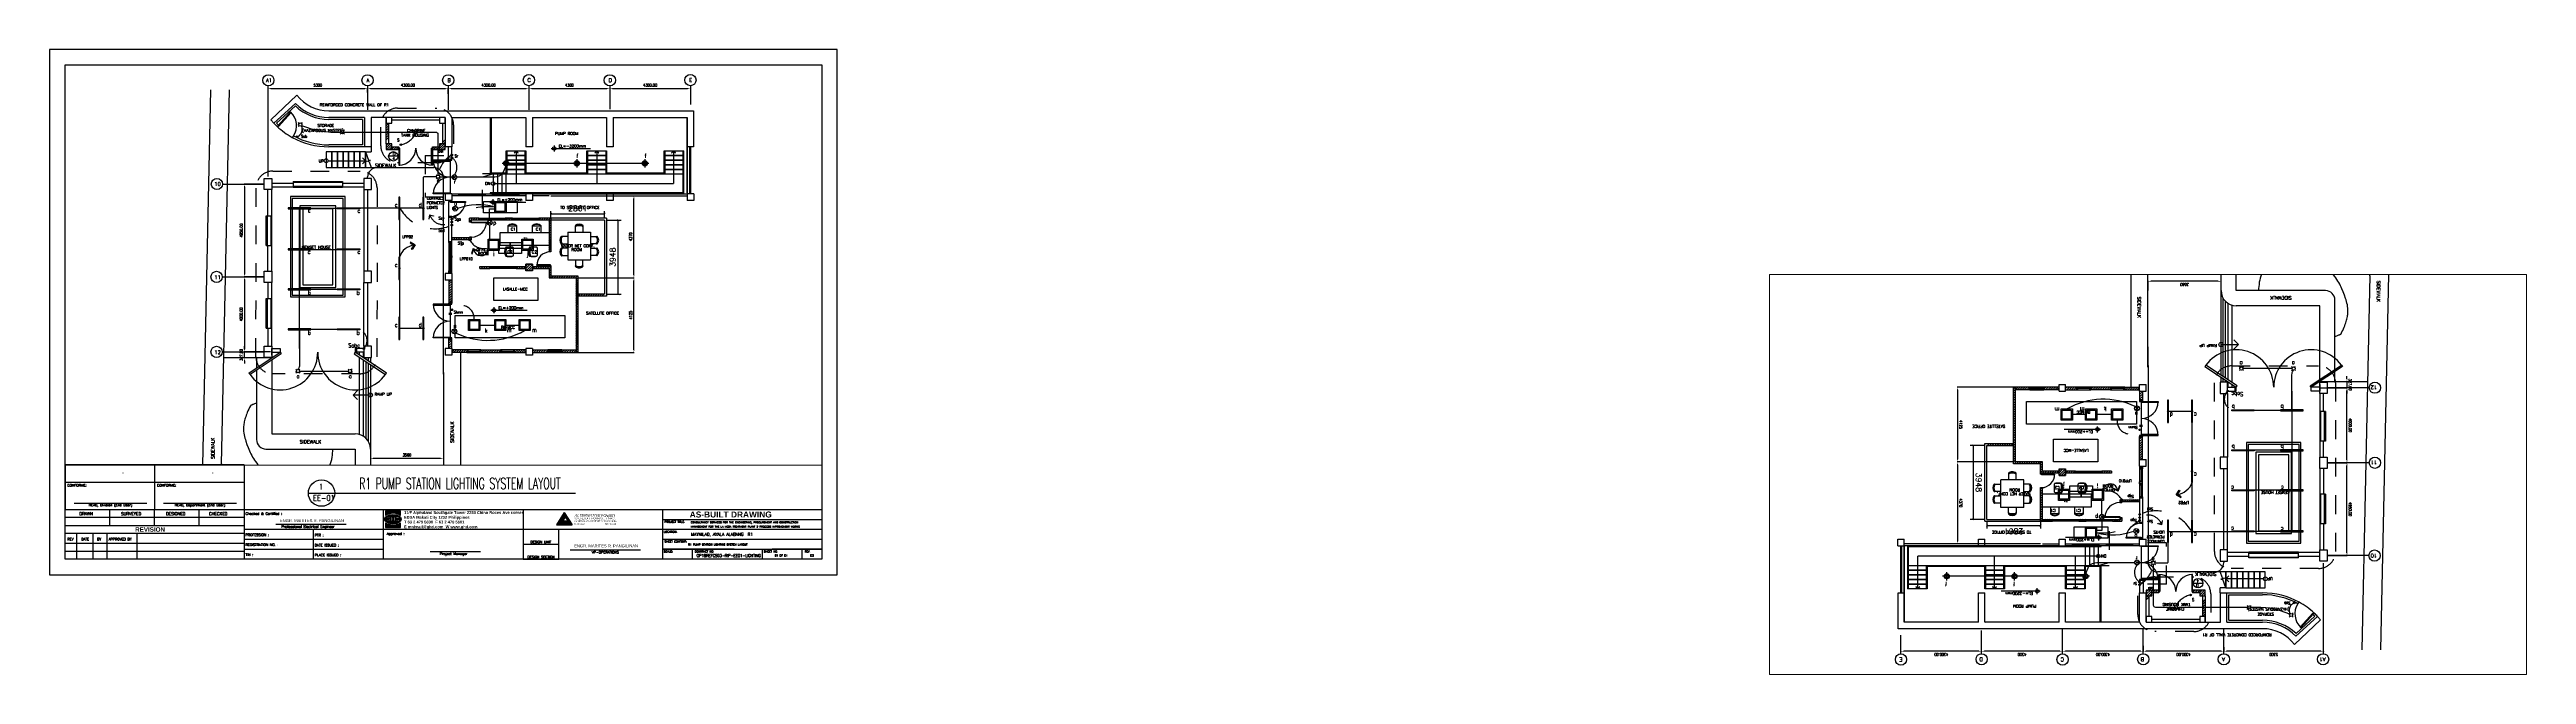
# Paper-space layout 'Work (3)' of a CAD drawing. Header units: millimetres. Extents: x 5091 to 6412, y 2092 to 2425.
# The model-space entities are those that its viewports show. They can reach past a viewport. Long polylines and large blocks are cut down to what shows.
import ezdxf
from ezdxf.enums import TextEntityAlignment as Align

# ---------------------------------------------------------------- set-up
doc = ezdxf.new("R2010")
doc.units = ezdxf.units.MM
doc.header["$LTSCALE"] = 0.5
for name, pattern in [('CENTER', [50.8, 31.75, -6.35, 6.35, -6.35]), ('CENTER2', [28.575, 19.05, -3.175, 3.175, -3.175]), ('DASHED2', [0.375, 0.25, -0.125]), ('HIDDEN', [0.375, 0.25, -0.125])]:
    doc.linetypes.add(name, pattern=pattern)
doc.layers.get('0').update_dxf_attribs({"color": 2})
doc.layers.get('Defpoints').update_dxf_attribs({"color": 140})
for name, color, linetype in [('71-12459_XREF-T-BLK_A1$0$BORDER', 6, 'Continuous'), ('71-12459_XREF-T-BLK_A1$0$G-25CO', 7, 'Continuous'), ('71-12459_XREF-T-BLK_A1$0$T_BLK_LINE', 1, 'Continuous'), ('71-12459_XREF-T-BLK_A1$0$T_BLK_TXT', 3, 'Continuous'), ('71-12459_XREF-T-BLK_A1$0$T_MWSI-LOGO', 2, 'Continuous'), ('71-12459_XREF-T-BLK_A1$0$TEXT', 3, 'Continuous'), ('a light', 7, 'Continuous'), ('aa co', 7, 'Continuous'), ('aa light', 7, 'Continuous'), ('aa plan', 8, 'Continuous'), ('aa tex', 7, 'Continuous'), ('COLUMN', 6, 'Continuous'), ('DIMENSION', 1, 'Continuous'), ('DIMENSIONS', 3, 'Continuous'), ('DOOR&WINDOW SCHED', 4, 'Continuous'), ('DOORS', 2, 'Continuous'), ('FIXTUTE', 1, 'Continuous'), ('FURNITURE', 2, 'Continuous'), ('GAP', 1, 'Continuous'), ('GRASS PATCH', 2, 'Continuous'), ('GREEN', 3, 'Continuous'), ('GRID', 1, 'Continuous'), ('HATCH', 1, 'Continuous'), ('LEADER', 1, 'Continuous'), ('lighting', 30, 'Continuous'), ('LIGHTS', 10, 'Continuous'), ('RED', 1, 'Continuous'), ('ROADS', 2, 'Continuous'), ('TEXT', 3, 'Continuous'), ('TEXT3', 3, 'Continuous'), ('WAll', 4, 'Continuous'), ('WINDOWS', 2, 'Continuous'), ('YELLOW', 2, 'Continuous')]:
    doc.layers.add(name, color=color, linetype=linetype)
doc.layers.add('71-12459_XREF-T-BLK_A1$0$G-152CO', color=7, linetype='Continuous', true_color=0x0065a4)
doc.layers.add('71-12459_XREF-T-BLK_A1$0$G-252CO', color=7, linetype='Continuous', true_color=0xaaaaaa)
doc.styles.add('71-12459_XREF-T-BLK_A1$0$ARIAL', font='arialbd.ttf')
doc.styles.add('71-12459_XREF-T-BLK_A1$0$ROMANT', font='romantic.ttf')
doc.styles.add('71-12459_XREF-T-BLK_A1$0$SIMPLEX', font='simplex.shx')
doc.styles.add('apsi logo', font='arial.ttf', dxfattribs={"height": 16})
doc.styles.add('arial', font='arial.ttf')
doc.styles.add('RomanS', font='romans.shx')
doc.styles.add('SIMPLEX', font='simplex.shx', dxfattribs={"width": 0.8})
doc.styles.get("Standard").update_dxf_attribs({"font": 'romans.shx', "width": 0.75})
doc.dimstyles.new('DIM 300', dxfattribs={"dimscale": 300, "dimtxt": 1.5, "dimasz": 1.5, "dimexe": 0.18, "dimexo": 0.0625, "dimgap": 1, "dimtad": 1, "dimzin": 0, "dimdsep": 46, "dimtxsty": 'SIMPLEX', "dimcen": 0.09, "dimclrd": 256, "dimclre": 256, "dimclrt": 3, "dimadec": 0, "dimazin": 0, "dimtfac": 1, "dimtofl": 0, "dimtmove": 0, "dimatfit": 3, "dimfxl": 1, "dimtolj": 1, "dimtzin": 0, "dimarcsym": 0})
doc.dimstyles.new('RomanS 100', dxfattribs={"dimscale": 3, "dimtxt": 100, "dimasz": 35, "dimexe": 50, "dimexo": 50, "dimgap": 50, "dimtad": 1, "dimdec": 0, "dimzin": 0, "dimdsep": 46, "dimtxsty": 'RomanS', "dimblk": 'ARCHTICK', "dimcen": 0, "dimclrd": 1, "dimclre": 1, "dimclrt": 2, "dimadec": 0, "dimazin": 0, "dimtfac": 1, "dimtdec": 0, "dimtix": 1, "dimtmove": 0, "dimatfit": 3, "dimfxl": 1, "dimtolj": 1, "dimtzin": 0, "dimarcsym": 0})
pattern_1 = [(45, (515785.245, 268498.91), (-62.755727, 62.755727), [])]
pattern_2 = [(45, (553886.83, 267648), (-62.755727, 62.755727), [])]

# ---------------------------------------------------------------- blocks, each defined once
blk = doc.blocks.new('71-12459_XREF-T-BLK_A1$0$GHD_G_1032')
at = {"layer": '71-12459_XREF-T-BLK_A1$0$G-25CO', "insert": (0, 0), "char_height": 2.25, "width": 100.302, "attachment_point": 4, "style": '71-12459_XREF-T-BLK_A1$0$ARIAL'}
blk.add_mtext('11/F Alphaland Southgate Tower 2258 Chino Roces Ave corner EDSA Makati City 1232 Philippines\\P{\\fArial|b1|i0|c0|p34;T }63 2 479 5600  {\\fArial|b1|i0|c0|p34;F} 63 2 479 5601\\P{\\fArial|b1|i0|c0|p34;E} mnlmail@ghd.com  {\\fArial|b1|i0|c0|p34;W} www.ghd.com', dxfattribs=at)
blk = doc.blocks.new('71-12459_XREF-T-BLK_A1$0$PROJ_INFO')
at = {"layer": '71-12459_XREF-T-BLK_A1$0$TEXT', "style": '71-12459_XREF-T-BLK_A1$0$SIMPLEX'}
for tag, p in [('PROJ_TITL1', (-138.9, 38)), ('PROJ_TITL2', (-138.9, 33.4)), ('LOC', (-138.9, 25.8)), ('CONT_NO', (-125.5, 2.1))]:
    blk.add_attdef(tag, p, '', height=3.17, dxfattribs=at)
blk = doc.blocks.new('*D143')
at = {"layer": 'Defpoints', "color": 0, "transparency": 16777216}
for p in [(165204, 44799), (164154, 39849), (165204, 39849)]:
    blk.add_point(p, dxfattribs=at)
at = {"layer": 'DIMENSIONS', "lineweight": -2, "transparency": 16777216}
for p, q in [((165198, 44799), (164136, 44799)), ((165198, 39849), (164136, 39849))]:
    blk.add_line(p, q, dxfattribs=at)
at = {"layer": 'DIMENSIONS', "color": 251, "lineweight": -2, "transparency": 16777216}
blk.add_line((164154, 44649), (164154, 39999), dxfattribs=at)
at = {"layer": 'DIMENSIONS', "color": 251, "transparency": 16777216}
for points in [[(164129, 44649), (164179, 44649), (164154, 44799)], [(164129, 39999), (164179, 39999), (164154, 39849)]]:
    blk.add_solid(points, dxfattribs=at)
at = {"layer": 'DIMENSIONS', "color": 250, "transparency": 16777216, "insert": (163979, 42324), "char_height": 150, "attachment_point": 5, "rotation": 90, "style": 'SIMPLEX'}
blk.add_mtext('\\A1;4950.00', dxfattribs=at)
blk = doc.blocks.new('*D144')
at = {"layer": 'Defpoints', "color": 0, "transparency": 16777216}
for p in [(165204, 39849), (164153, 35849), (165204, 35849)]:
    blk.add_point(p, dxfattribs=at)
at = {"layer": 'DIMENSIONS', "lineweight": -2, "transparency": 16777216}
for p, q in [((165198, 39849), (164135, 39849)), ((165198, 35849), (164135, 35849))]:
    blk.add_line(p, q, dxfattribs=at)
at = {"layer": 'DIMENSIONS', "color": 251, "lineweight": -2, "transparency": 16777216}
blk.add_line((164153, 39699), (164153, 35999), dxfattribs=at)
at = {"layer": 'DIMENSIONS', "color": 251, "transparency": 16777216}
for points in [[(164128, 39699), (164178, 39699), (164153, 39849)], [(164128, 35999), (164178, 35999), (164153, 35849)]]:
    blk.add_solid(points, dxfattribs=at)
at = {"layer": 'DIMENSIONS', "color": 250, "transparency": 16777216, "insert": (163978, 37849), "char_height": 150, "attachment_point": 5, "rotation": 90, "style": 'SIMPLEX'}
blk.add_mtext('\\A1;4000.00', dxfattribs=at)
blk = doc.blocks.new('*D145')
at = {"layer": 'Defpoints', "color": 0, "transparency": 16777216}
for p in [(170717, 49679), (175017, 49896), (175017, 49609)]:
    blk.add_point(p, dxfattribs=at)
at = {"layer": 'DIMENSIONS', "lineweight": -2, "transparency": 16777216}
for p, q in [((170717, 49685), (170717, 49914)), ((175017, 49615), (175017, 49914))]:
    blk.add_line(p, q, dxfattribs=at)
at = {"layer": 'DIMENSIONS', "color": 251, "lineweight": -2, "transparency": 16777216}
blk.add_line((170867, 49896), (174867, 49896), dxfattribs=at)
at = {"layer": 'DIMENSIONS', "color": 251, "transparency": 16777216}
for points in [[(170867, 49921), (170867, 49871), (170717, 49896)], [(174867, 49921), (174867, 49871), (175017, 49896)]]:
    blk.add_solid(points, dxfattribs=at)
at = {"layer": 'DIMENSIONS', "color": 250, "transparency": 16777216, "insert": (172867, 50071), "char_height": 150, "attachment_point": 5, "style": 'SIMPLEX'}
blk.add_mtext('\\A1;4300.00', dxfattribs=at)
blk = doc.blocks.new('*D153')
at = {"layer": 'Defpoints', "color": 0, "transparency": 16777216}
for p in [(175017, 49764), (179317, 50002), (179317, 49896)]:
    blk.add_point(p, dxfattribs=at)
at = {"layer": 'DIMENSIONS', "lineweight": -2, "transparency": 16777216}
for p, q in [((175017, 49771), (175017, 49914)), ((179317, 49996), (179317, 49878))]:
    blk.add_line(p, q, dxfattribs=at)
at = {"layer": 'DIMENSIONS', "color": 251, "lineweight": -2, "transparency": 16777216}
blk.add_line((175167, 49896), (179167, 49896), dxfattribs=at)
at = {"layer": 'DIMENSIONS', "color": 251, "transparency": 16777216}
for points in [[(175167, 49921), (175167, 49871), (175017, 49896)], [(179167, 49921), (179167, 49871), (179317, 49896)]]:
    blk.add_solid(points, dxfattribs=at)
at = {"layer": 'DIMENSIONS', "color": 250, "transparency": 16777216, "insert": (177167, 50071), "char_height": 150, "attachment_point": 5, "style": 'SIMPLEX'}
blk.add_mtext('\\A1;4300.00', dxfattribs=at)
blk = doc.blocks.new('*D146')
at = {"layer": 'Defpoints', "color": 0, "transparency": 16777216}
for p in [(165554, 35849), (164153, 35522), (165554, 35522)]:
    blk.add_point(p, dxfattribs=at)
at = {"layer": 'DIMENSIONS', "lineweight": -2, "transparency": 16777216}
for p, q in [((165548, 35849), (164135, 35849)), ((165548, 35522), (164135, 35522))]:
    blk.add_line(p, q, dxfattribs=at)
at = {"layer": 'DIMENSIONS', "color": 250, "lineweight": -2, "transparency": 16777216}
for p, q in [((164153, 35999), (164153, 36149)), ((164153, 35372), (164153, 35222))]:
    blk.add_line(p, q, dxfattribs=at)
at = {"layer": 'DIMENSIONS', "color": 250, "transparency": 16777216}
for points in [[(164128, 35999), (164178, 35999), (164153, 35849)], [(164128, 35372), (164178, 35372), (164153, 35522)]]:
    blk.add_solid(points, dxfattribs=at)
at = {"layer": 'DIMENSIONS', "color": 250, "transparency": 16777216, "insert": (163978, 35685), "char_height": 150, "attachment_point": 5, "rotation": 90, "style": 'SIMPLEX'}
blk.add_mtext('\\A1;327.00', dxfattribs=at)
blk = doc.blocks.new('*D147')
at = {"layer": 'Defpoints', "color": 0, "transparency": 16777216}
for p in [(165404, 49896), (170717, 49896), (170717, 49896)]:
    blk.add_point(p, dxfattribs=at)
at = {"layer": 'DIMENSIONS', "lineweight": -2, "transparency": 16777216}
for p, q in [((165404, 49902), (165404, 49914)), ((170717, 49902), (170717, 49914))]:
    blk.add_line(p, q, dxfattribs=at)
at = {"layer": 'DIMENSIONS', "color": 251, "lineweight": -2, "transparency": 16777216}
blk.add_line((165554, 49896), (170567, 49896), dxfattribs=at)
at = {"layer": 'DIMENSIONS', "color": 251, "transparency": 16777216}
for points in [[(165554, 49921), (165554, 49871), (165404, 49896)], [(170567, 49921), (170567, 49871), (170717, 49896)]]:
    blk.add_solid(points, dxfattribs=at)
at = {"layer": 'DIMENSIONS', "color": 250, "transparency": 16777216, "insert": (168061, 50071), "char_height": 150, "attachment_point": 5, "style": 'SIMPLEX'}
blk.add_mtext('\\A1;5300', dxfattribs=at)
blk = doc.blocks.new('*D152')
at = {"layer": 'Defpoints', "color": 0, "transparency": 16777216}
for p in [(170867, 30668), (174761, 30668), (174761, 30172)]:
    blk.add_point(p, dxfattribs=at)
at = {"layer": 'DIMENSIONS', "lineweight": -2, "transparency": 16777216}
for p, q in [((170867, 30661), (170867, 30154)), ((174761, 30661), (174761, 30154))]:
    blk.add_line(p, q, dxfattribs=at)
at = {"layer": 'DIMENSIONS', "color": 251, "lineweight": -2, "transparency": 16777216}
blk.add_line((171017, 30172), (174611, 30172), dxfattribs=at)
at = {"layer": 'DIMENSIONS', "color": 251, "transparency": 16777216}
for points in [[(171017, 30197), (171017, 30147), (170867, 30172)], [(174611, 30197), (174611, 30147), (174761, 30172)]]:
    blk.add_solid(points, dxfattribs=at)
at = {"layer": 'DIMENSIONS', "color": 250, "transparency": 16777216, "insert": (172814, 30347), "char_height": 150, "attachment_point": 5, "style": 'SIMPLEX'}
blk.add_mtext('\\A1;3560', dxfattribs=at)
blk = doc.blocks.new('*D148')
at = {"layer": 'Defpoints', "color": 0, "transparency": 16777216}
for p in [(183631, 49896), (187931, 49896), (187931, 49896)]:
    blk.add_point(p, dxfattribs=at)
at = {"layer": 'DIMENSIONS', "lineweight": -2, "transparency": 16777216}
for p, q in [((183631, 49902), (183631, 49914)), ((187931, 49902), (187931, 49914))]:
    blk.add_line(p, q, dxfattribs=at)
at = {"layer": 'DIMENSIONS', "color": 251, "lineweight": -2, "transparency": 16777216}
blk.add_line((183781, 49896), (187781, 49896), dxfattribs=at)
at = {"layer": 'DIMENSIONS', "color": 251, "transparency": 16777216}
for points in [[(183781, 49921), (183781, 49871), (183631, 49896)], [(187781, 49921), (187781, 49871), (187931, 49896)]]:
    blk.add_solid(points, dxfattribs=at)
at = {"layer": 'DIMENSIONS', "color": 250, "transparency": 16777216, "insert": (185781, 50071), "char_height": 150, "attachment_point": 5, "style": 'SIMPLEX'}
blk.add_mtext('\\A1;4300.00', dxfattribs=at)
blk = doc.blocks.new('*D149')
at = {"layer": 'Defpoints', "color": 0, "transparency": 16777216}
for p in [(179317, 49896), (183631, 49896), (183631, 49896)]:
    blk.add_point(p, dxfattribs=at)
at = {"layer": 'DIMENSIONS', "lineweight": -2, "transparency": 16777216}
for p, q in [((179317, 49902), (179317, 49914)), ((183631, 49902), (183631, 49914))]:
    blk.add_line(p, q, dxfattribs=at)
at = {"layer": 'DIMENSIONS', "color": 251, "lineweight": -2, "transparency": 16777216}
blk.add_line((179467, 49896), (183481, 49896), dxfattribs=at)
at = {"layer": 'DIMENSIONS', "color": 251, "transparency": 16777216}
for points in [[(179467, 49921), (179467, 49871), (179317, 49896)], [(183481, 49921), (183481, 49871), (183631, 49896)]]:
    blk.add_solid(points, dxfattribs=at)
at = {"layer": 'DIMENSIONS', "color": 250, "transparency": 16777216, "insert": (181474, 50071), "char_height": 150, "attachment_point": 5, "style": 'SIMPLEX'}
blk.add_mtext('\\A1;4300', dxfattribs=at)
blk = doc.blocks.new('*D150')
at = {"layer": 'Defpoints', "color": 0, "transparency": 16777216}
for p in [(184369, 44170), (184916, 44170), (181931, 39803)]:
    blk.add_point(p, dxfattribs=at)
at = {"layer": 'DIMENSIONS', "lineweight": -2, "transparency": 16777216}
for p, q in [((184375, 44170), (184934, 44170)), ((181937, 39803), (184934, 39803))]:
    blk.add_line(p, q, dxfattribs=at)
at = {"layer": 'DIMENSIONS', "color": 251, "lineweight": -2, "transparency": 16777216}
blk.add_line((184916, 39953), (184916, 44020), dxfattribs=at)
at = {"layer": 'DIMENSIONS', "color": 251, "transparency": 16777216}
for points in [[(184891, 44020), (184941, 44020), (184916, 44170)], [(184891, 39953), (184941, 39953), (184916, 39803)]]:
    blk.add_solid(points, dxfattribs=at)
at = {"layer": 'DIMENSIONS', "color": 250, "transparency": 16777216, "insert": (184741, 41987), "char_height": 150, "attachment_point": 5, "rotation": 90, "style": 'SIMPLEX'}
blk.add_mtext('\\A1;4370', dxfattribs=at)
blk = doc.blocks.new('*D151')
at = {"layer": 'Defpoints', "color": 0, "transparency": 16777216}
for p in [(181931, 39803), (184916, 39803), (181931, 35810)]:
    blk.add_point(p, dxfattribs=at)
at = {"layer": 'DIMENSIONS', "lineweight": -2, "transparency": 16777216}
for p, q in [((181937, 39803), (184934, 39803)), ((181937, 35810), (184934, 35810))]:
    blk.add_line(p, q, dxfattribs=at)
at = {"layer": 'DIMENSIONS', "color": 251, "lineweight": -2, "transparency": 16777216}
blk.add_line((184916, 35960), (184916, 39653), dxfattribs=at)
at = {"layer": 'DIMENSIONS', "color": 251, "transparency": 16777216}
for points in [[(184891, 39653), (184941, 39653), (184916, 39803)], [(184891, 35960), (184941, 35960), (184916, 35810)]]:
    blk.add_solid(points, dxfattribs=at)
at = {"layer": 'DIMENSIONS', "color": 250, "transparency": 16777216, "insert": (184741, 37807), "char_height": 150, "attachment_point": 5, "rotation": 90, "style": 'SIMPLEX'}
blk.add_mtext('\\A1;4125', dxfattribs=at)
blk = doc.blocks.new('arr')
at = {"layer": 'LIGHTS', "color": 4}
for points in [[(1197759, 398697), (1197641, 398824), (1197656, 398838), (1197759, 398728)], [(1197759, 398697), (1197877, 398824), (1197862, 398838), (1197759, 398728)]]:
    blk.add_lwpolyline(points, dxfattribs=at)
blk = doc.blocks.new('_ArchTick')
at = {"color": 0, "linetype": 'ByBlock', "const_width": 0.15}
blk.add_lwpolyline([(-0.5, -0.5), (0.5, 0.5)], dxfattribs=at)
blk = doc.blocks.new('*D154')
at = {"color": 1, "lineweight": -2, "transparency": 16777216}
for p, q in [((600303, -81010), (601034, -81010)), ((600884, -84958), (600884, -81010)), ((600303, -84958), (601034, -84958))]:
    blk.add_line(p, q, dxfattribs=at)
at = {"layer": 'Defpoints', "color": 0, "transparency": 16777216}
for p in [(600153, -81010), (600884, -81010), (600153, -84958)]:
    blk.add_point(p, dxfattribs=at)
at = {"color": 1, "lineweight": -2, "transparency": 16777216, "xscale": 105, "yscale": 105, "zscale": 105}
for p, rotation in [((600884, -81010), 90), ((600884, -84958), 270)]:
    blk.add_blockref('_ArchTick', p, dxfattribs=dict(at, rotation=rotation))
at = {"color": 2, "transparency": 16777216, "insert": (600584, -82984), "char_height": 300, "attachment_point": 5, "rotation": 90, "style": 'RomanS'}
blk.add_mtext('\\A1;3948', dxfattribs=at)
blk = doc.blocks.new('*D155')
at = {"color": 1, "lineweight": -2, "transparency": 16777216}
for p, q in [((597293, -80860), (597293, -80525)), ((600153, -80860), (600153, -80525)), ((597293, -80675), (600153, -80675))]:
    blk.add_line(p, q, dxfattribs=at)
at = {"layer": 'Defpoints', "color": 0, "transparency": 16777216}
for p in [(597293, -81010), (600153, -80675), (600153, -81010)]:
    blk.add_point(p, dxfattribs=at)
at = {"color": 1, "lineweight": -2, "transparency": 16777216, "xscale": 105, "yscale": 105, "zscale": 105, "rotation": 180}
blk.add_blockref('_ArchTick', (597293, -80675), dxfattribs=at)
at = {"color": 1, "lineweight": -2, "transparency": 16777216, "xscale": 105, "yscale": 105, "zscale": 105}
blk.add_blockref('_ArchTick', (600153, -80675), dxfattribs=at)
at = {"color": 2, "transparency": 16777216, "insert": (598723, -80375), "char_height": 300, "attachment_point": 5, "style": 'RomanS'}
blk.add_mtext('\\A1;2861', dxfattribs=at)
blk = doc.blocks.new('1')
at = {"layer": 'HATCH'}
h = blk.add_hatch(dxfattribs=at)
h.set_pattern_fill('ANSI31', color=8, scale=710)
h.set_pattern_definition(pattern_1)
h.paths.add_polyline_path([(171856.191, 48045.19), (171706.191, 48045.19), (171706.191, 47143.112), (171856.191, 47143.112)])
h = blk.add_hatch(dxfattribs=at)
h.set_pattern_fill('ANSI31', color=8, scale=710)
h.set_pattern_definition(pattern_2)
h.paths.add_polyline_path([(172006.191, 46936.19), (171706.191, 46936.19), (171706.191, 46636.19), (172006.191, 46636.19)])
h.paths.add_polyline_path([(174856.128, 46936.19), (174556.128, 46936.19), (174556.128, 46636.19), (174856.128, 46636.19)])
h = blk.add_hatch(dxfattribs=at)
h.set_pattern_fill('ANSI31', color=8, scale=710)
h.set_pattern_definition(pattern_2)
h.paths.add_polyline_path([(174556.128, 46635.19), (174556.128, 46785.19), (174181.222, 46785.19), (174181.222, 46635.19)])
h.paths.add_polyline_path([(172381.222, 46635.19), (172381.222, 46785.19), (172006.191, 46785.19), (172006.191, 46635.19)])
h = blk.add_hatch(dxfattribs=at)
h.set_pattern_fill('ANSI31', color=8, scale=710)
h.set_pattern_definition(pattern_1)
h.paths.add_polyline_path([(174856.191, 47144.302), (174706.191, 47143.907), (174706.191, 46936.19), (174856.191, 46936.19)])
at = {"layer": 'HATCH', "ltscale": 100}
h = blk.add_hatch(color=8, dxfattribs=at)
h.dxf.hatch_style = 1
h.paths.add_polyline_path([(178524.181, 46464.124), (178531.252, 46457.053), (178630.247, 46556.048), (178729.242, 46457.053), (178736.313, 46464.124), (178630.247, 46570.19)])
h = blk.add_hatch(color=8, dxfattribs=at)
h.dxf.hatch_style = 1
h.paths.add_polyline_path([(182830.767, 46464.124), (182837.838, 46457.053), (182936.833, 46556.048), (183035.828, 46457.053), (183042.899, 46464.124), (182936.833, 46570.19)])
h = blk.add_hatch(color=8, dxfattribs=at)
h.dxf.hatch_style = 1
h.paths.add_polyline_path([(186924.181, 46464.124), (186931.252, 46457.053), (187030.247, 46556.048), (187129.242, 46457.053), (187136.313, 46464.124), (187030.247, 46570.19)])
at = {"layer": 'HATCH'}
h = blk.add_hatch(dxfattribs=at)
h.set_pattern_fill('ANSI31', color=8, scale=710)
h.set_pattern_definition(pattern_1)
h.paths.add_polyline_path([(177231.191, 40398.928), (176706.191, 40398.928), (176706.191, 40298.928), (177231.191, 40298.928)])
h.paths.add_polyline_path([(179156.191, 40398.928), (178631.191, 40398.928), (178631.191, 40298.928), (179156.191, 40298.928)])
h.paths.add_polyline_path([(180493.527, 40398.928), (179506.191, 40398.928), (179506.191, 40298.928), (180393.527, 40298.928), (180393.527, 39798.928), (180493.527, 39798.928), (180493.527, 39948.928)])
h.paths.add_polyline_path([(180493.527, 42970.19), (180393.527, 42970.19), (180393.527, 41223.928), (180493.527, 41223.928)])
h.paths.add_polyline_path([(180393.527, 42970.19), (179849.859, 42970.19), (179849.859, 42870.19), (180393.527, 42870.19)])
h.paths.add_polyline_path([(178449.859, 42970.19), (178049.859, 42970.19), (178049.859, 42870.19), (178449.859, 42870.19)])
h.paths.add_polyline_path([(176649.859, 42970.19), (176156.191, 42970.19), (176156.191, 42820.19), (176256.191, 42820.19), (176256.191, 42870.19), (176649.859, 42870.19)])
h.paths.add_polyline_path([(176256.191, 41920.19), (176156.191, 41920.19), (175206.191, 41920.19), (175206.191, 41820.19), (176256.191, 41820.19)])
h = blk.add_hatch(dxfattribs=at)
h.set_pattern_fill('ANSI31', color=8, scale=710)
h.set_pattern_definition(pattern_1)
h.paths.add_polyline_path([(179156.191, 35960.19), (178553.529, 35960.19), (178553.529, 35810.19), (179156.191, 35810.19)])
h.paths.add_polyline_path([(177803.529, 35960.19), (176837.873, 35960.19), (176837.873, 35810.19), (177803.529, 35810.19)])
h.paths.add_polyline_path([(176837.873, 35960.19), (176753.529, 35960.19), (176753.529, 35810.19), (176837.873, 35810.19)])
h.paths.add_polyline_path([(176003.529, 35960.19), (175206.191, 35960.19), (175206.191, 35810.19), (176003.529, 35810.19)])
h.paths.add_polyline_path([(175206.191, 36474.584), (175056.191, 36474.584), (175056.191, 36023.928), (175206.191, 36023.928)])
h.paths.add_polyline_path([(175206.191, 39673.928), (175056.191, 39673.928), (175056.191, 38505.796), (175206.191, 38505.796)])
h = blk.add_hatch(dxfattribs=at)
h.set_pattern_fill('ANSI31', color=8, scale=710)
h.set_pattern_definition(pattern_1)
h.paths.add_polyline_path([(179156.191, 40173.928), (179506.191, 40173.928), (179506.191, 40523.928), (179156.191, 40523.928)])
h = blk.add_hatch(dxfattribs=at)
h.set_pattern_fill('ANSI31', color=8, scale=710)
h.set_pattern_definition(pattern_1)
h.paths.add_polyline_path([(180493.527, 39898.928), (180493.527, 39798.928), (181831.191, 39798.928), (181831.191, 35810.19), (181931.191, 35810.19), (181931.191, 39898.928)])
h = blk.add_hatch(dxfattribs=at)
h.set_pattern_fill('ANSI31', color=8, scale=710)
h.set_pattern_definition(pattern_1)
h.paths.add_polyline_path([(181931.191, 38921.956), (181931.191, 38821.956), (183354.064, 38821.956), (183354.064, 38921.956)])
h = blk.add_hatch(dxfattribs=at)
h.set_pattern_fill('ANSI31', color=8, scale=710)
h.set_pattern_definition(pattern_1)
h.paths.add_polyline_path([(179506.191, 35960.19), (179506.191, 35810.19), (180318.691, 35810.19), (180318.691, 35960.19)])
h.paths.add_polyline_path([(181831.191, 35810.19), (181831.191, 35960.19), (181068.691, 35960.19), (181068.691, 35810.19)])
at = {"color": 8}
for points in [[(177443.527, 39790.19), (179793.527, 39790.19), (179793.527, 38590.19), (177443.527, 38590.19)], [(179156.191, 40523.928), (179506.191, 40523.928), (179506.191, 40173.928), (179156.191, 40173.928)], [(175381.191, 37790.19), (181231.191, 37790.19), (181231.191, 36590.19), (175381.191, 36590.19)]]:
    blk.add_lwpolyline(points, close=True, dxfattribs=at)
at = {"layer": 'COLUMN', "color": 8}
for p, q in [((175206.191, 44270.19), (174856.191, 44270.19)), ((174856.191, 44270.19), (174856.191, 43920.19)), ((175206.191, 43920.19), (174856.191, 43920.19)), ((175206.191, 44270.19), (175206.191, 43920.19)), ((179506.191, 44270.19), (179156.191, 44270.19)), ((179156.191, 44270.19), (179156.191, 43920.19)), ((179506.191, 43920.19), (179156.191, 43920.19)), ((179506.191, 44270.19), (179506.191, 43920.19)), ((183806.191, 44270.19), (183456.191, 44270.19)), ((183456.191, 44270.19), (183456.191, 43920.19)), ((183806.191, 43920.19), (183456.191, 43920.19)), ((183806.191, 44270.19), (183806.191, 43920.19)), ((188106.191, 44270.19), (187756.191, 44270.19)), ((187756.191, 44270.19), (187756.191, 43920.19)), ((188106.191, 44270.19), (187756.191, 44270.19)), ((187756.191, 44270.19), (187756.191, 43920.19)), ((188106.191, 43920.19), (187756.191, 43920.19)), ((188106.191, 43920.19), (187756.191, 43920.19)), ((175206.191, 40023.928), (174856.191, 40023.928)), ((174856.191, 40023.928), (174856.191, 39673.928)), ((175206.191, 39673.928), (174856.191, 39673.928)), ((175206.191, 40023.928), (175206.191, 39673.928)), ((179506.191, 40523.928), (179156.191, 40523.928)), ((179156.191, 40523.928), (179156.191, 40173.928)), ((179506.191, 40523.928), (179156.191, 40523.928)), ((179156.191, 40523.928), (179156.191, 40173.928)), ((179506.191, 40173.928), (179156.191, 40173.928)), ((179506.191, 40173.928), (179156.191, 40173.928)), ((179506.191, 40523.928), (179506.191, 40173.928)), ((179506.191, 40523.928), (179506.191, 40173.928)), ((175206.191, 36023.928), (174856.191, 36023.928)), ((174856.191, 36023.928), (174856.191, 35673.928)), ((175206.191, 35673.928), (174856.191, 35673.928)), ((175206.191, 36023.928), (175206.191, 35673.928)), ((179506.191, 36023.928), (179156.191, 36023.928)), ((179156.191, 36023.928), (179156.191, 35673.928)), ((179506.191, 35673.928), (179156.191, 35673.928)), ((179506.191, 36023.928), (179506.191, 35673.928))]:
    blk.add_line(p, q, dxfattribs=at)
for points in [[(170917.189, 45098.928), (170517.189, 45098.928), (170517.189, 44498.928), (170917.189, 44498.928)], [(170917.189, 40148.928), (170517.189, 40148.928), (170517.189, 39548.928), (170917.189, 39548.928)], [(170917.189, 36148.901), (170517.189, 36148.901), (170517.189, 35548.901), (170917.189, 35548.901)]]:
    blk.add_lwpolyline(points, close=True, dxfattribs=at)
blk.add_lwpolyline([(188106.191, 44270.19), (188106.191, 43920.19)], dxfattribs=at)
at = {"layer": 'DIMENSION', "color": 8}
for p, q in [((168610.639, 46036.19), (170606.191, 46036.19)), ((170606.191, 46036.19), (170448.374, 46194.007)), ((170606.191, 46036.19), (170448.374, 45878.373)), ((169941.579, 33545.267), (170186.992, 33790.679)), ((170867.189, 33545.267), (169941.579, 33545.267)), ((169941.579, 33545.267), (170186.992, 33299.855))]:
    blk.add_line(p, q, dxfattribs=at)
blk.add_circle((170867.189, 33545.267), 110.888, dxfattribs=at)
at = {"layer": 'DIMENSIONS', "color": 8}
for p, q in [((165404.389, 50029.589), (165404.389, 45198.928)), ((165557.712, 48217.785), (166947.254, 49542.021)), ((166870.659, 49096.9), (165721.792, 48039.51)), ((166868.42, 48958.931), (165865.504, 48035.871)), ((170717.189, 50028.596), (170717.189, 48747.098)), ((175017.189, 50028.596), (175017.189, 48746.801)), ((179317.189, 50038.275), (179317.189, 48746.504)), ((183631.189, 50028.596), (183631.189, 48796.584)), ((165721.792, 48039.51), (165557.712, 48217.785)), ((165897.111, 47867.075), (165965.411, 47941.47)), ((187756.191, 44320.19), (187756.191, 48345.19)), ((187756.191, 48345.19), (187756.191, 46785.709)), ((187756.191, 44320.19), (187756.191, 48345.19)), ((187756.191, 48345.19), (187756.191, 46785.709)), ((188085.535, 48696.367), (188085.535, 46785.709)), ((166771.947, 47362.904), (166702.254, 47286.993)), ((165604.389, 44973.928), (165604.389, 44623.928)), ((166745.789, 44923.928), (166745.789, 44623.928)), ((162984.131, 44798.928), (165154.389, 44798.928)), ((165404.389, 43101.678), (165404.389, 44498.928)), ((166745.789, 44823.928), (165604.389, 44823.928)), ((166745.789, 44823.928), (165604.389, 44823.928)), ((166745.789, 44623.928), (165604.389, 44623.928)), ((165604.389, 43101.678), (165604.389, 44498.928)), ((165304.389, 41521.178), (165304.389, 43101.678)), ((165304.389, 43101.678), (165604.389, 43101.678)), ((165354.389, 43101.678), (165354.389, 41521.178)), ((165554.389, 43101.678), (165554.389, 41521.178)), ((165604.389, 41521.178), (165604.389, 43101.678)), ((165304.389, 41521.178), (165604.389, 41521.178)), ((165404.389, 40148.928), (165404.389, 41521.178)), ((165604.389, 40148.928), (165604.389, 41521.178)), ((162966.043, 39845.75), (165154.389, 39845.75)), ((165304.389, 37108.678), (165304.389, 38689.178)), ((165304.389, 38689.178), (165604.389, 38689.178)), ((165354.389, 38689.178), (165354.389, 37108.678)), ((165404.389, 39548.928), (165404.389, 38689.178)), ((165554.389, 38689.178), (165554.389, 37108.678)), ((165604.389, 38689.178), (165604.389, 39548.928)), ((165604.389, 37108.678), (165604.389, 38689.178)), ((165304.389, 37108.678), (165604.389, 37108.678)), ((165404.389, 37108.678), (165404.389, 36148.901)), ((165604.389, 36148.901), (165604.389, 37108.678)), ((162966.043, 35845.751), (165154.389, 35845.751)), ((164153.149, 35521.925), (164153.149, 35848.929)), ((165604.389, 35673.928), (165604.389, 36023.928)), ((165604.389, 36023.928), (166060.789, 36023.928)), ((165604.389, 35823.928), (166060.789, 35823.928)), ((165604.389, 35673.928), (165604.389, 35521.923)), ((166060.789, 36023.928), (166060.789, 35823.928)), ((165604.389, 35521.925), (163056.601, 35521.925)), ((164798.389, 35521.925), (164798.389, 34988.586))]:
    blk.add_line(p, q, dxfattribs=at)
for points in [[(166607.889, 48641.271), (165931.597, 47904.638), (165968.428, 47870.823), (166644.721, 48607.457)], [(165204.389, 45098.928), (165604.389, 45098.928), (165604.389, 44498.928), (165204.389, 44498.928)], [(165204.389, 40148.928), (165604.389, 40148.928), (165604.389, 39548.928), (165204.389, 39548.928)], [(166115.973, 35740.532), (164448.066, 34636.863), (164392.882, 34720.258), (166060.789, 35823.928)], [(165204.389, 36148.901), (165604.389, 36148.901), (165604.389, 35548.901), (165204.389, 35548.901)]]:
    blk.add_lwpolyline(points, close=True, dxfattribs=at)
for centre in [(165426.468, 50328.596), (170717.189, 50328.596), (175017.189, 50328.596), (179317.189, 50338.275), (183631.189, 50328.596), (162684.131, 44798.928), (162666.043, 39845.75), (162666.043, 35845.751)]:
    blk.add_circle(centre, 300, dxfattribs=at)
for centre, radius, start, end in [((168655.734, 50847.24), 2150, 217.37854663, 269.98154878), ((168655.734, 50847.187), 4060.92, 223.74019828, 227.21025257), ((168655.734, 50847.187), 3960.92, 225.215672, 227.20431512), ((168655.734, 50847.187), 4060.92, 227.21025257, 241.24639621), ((165930.926, 47903.907), 1000, 327.24801673, 47.44542873), ((166058.892, 35825.491), 2001.898, 216.42360186, 359.9552651)]:
    blk.add_arc(centre, radius, start, end, dxfattribs=at)
at = {"layer": 'DOOR&WINDOW SCHED', "color": 8}
blk.add_line((172339.495, 46274.735), (171839.495, 46274.735), dxfattribs=at)
blk.add_circle((172089.495, 46274.735), 250, dxfattribs=at)
at = {"layer": 'DOORS', "color": 8, "linetype": 'CENTER', "ltscale": 0.0005}
blk.add_line((176837.873, 43488.188), (176837.873, 45352.191), dxfattribs=at)
at = {"layer": 'DOORS', "color": 8}
for p, q in [((176837.873, 45352.191), (177474.269, 45352.191)), ((177474.269, 45352.191), (176837.873, 45169.017)), ((169381.861, 44873.928), (166745.789, 44873.928)), ((169381.861, 44673.928), (166745.789, 44673.928)), ((175056.191, 43070.19), (175056.191, 43870.19)), ((175581.191, 44170.19), (175581.191, 44270.19)), ((175631.191, 44170.19), (175631.191, 44270.19)), ((175631.191, 44220.19), (176931.191, 44220.19)), ((176931.191, 44170.19), (176931.191, 44270.19)), ((176981.191, 44170.19), (176981.191, 44270.19)), ((177381.191, 44170.19), (177381.191, 44270.19)), ((177431.191, 44170.19), (177431.191, 44270.19)), ((177431.191, 44220.19), (178731.191, 44220.19)), ((178731.191, 44170.19), (178731.191, 44270.19)), ((178781.191, 44170.19), (178781.191, 44270.19)), ((176699.859, 42870.19), (176699.859, 42970.19)), ((176699.859, 42920.19), (177999.859, 42920.19)), ((177999.859, 42870.19), (177999.859, 42970.19)), ((178049.859, 42870.19), (178049.859, 42970.19)), ((178449.859, 42870.19), (178449.859, 42970.19)), ((178499.859, 42870.19), (178499.859, 42970.19)), ((178499.859, 42920.19), (179799.859, 42920.19)), ((179799.859, 42870.19), (179799.859, 42970.19)), ((179849.859, 42870.19), (179849.859, 42970.19)), ((177231.191, 40298.928), (177231.191, 40398.928)), ((177281.191, 40298.928), (177281.191, 40398.928)), ((177281.191, 40348.928), (178581.191, 40348.928)), ((178581.191, 40298.928), (178581.191, 40398.928)), ((178631.191, 40298.928), (178631.191, 40398.928)), ((170060.789, 36023.928), (170060.789, 35823.928)), ((170517.189, 36023.928), (170060.789, 36023.928)), ((170517.189, 35823.928), (170060.789, 35823.928)), ((170116.955, 36023.928), (170116.955, 35823.928)), ((170517.189, 36023.928), (170116.955, 36023.928)), ((175206.191, 36590.19), (175056.191, 36590.19)), ((165298.389, 30667.928), (170060.789, 30667.928)), ((165604.389, 31473.928), (170060.789, 31473.928))]:
    blk.add_line(p, q, dxfattribs=at)
for points in [[(166604.389, 38776.261), (169517.189, 38776.261), (169517.189, 44128.061), (166604.389, 44128.061)], [(166704.389, 38876.261), (169417.189, 38876.261), (169417.189, 44028.061), (166704.389, 44028.061)], [(167104.389, 39276.261), (169017.189, 39276.261), (169017.189, 43628.061), (167104.389, 43628.061)], [(175131.191, 43870.19), (175931.191, 43870.19), (175931.191, 43820.19), (175131.191, 43820.19)], [(175581.191, 44270.19), (176981.191, 44270.19), (176981.191, 44170.19), (175581.191, 44170.19)], [(177381.191, 44270.19), (178781.191, 44270.19), (178781.191, 44170.19), (177381.191, 44170.19)], [(167256.789, 39428.661), (168864.789, 39428.661), (168864.789, 43475.661), (167256.789, 43475.661)], [(176256.191, 42770.19), (177056.191, 42770.19), (177056.191, 42720.19), (176256.191, 42720.19)], [(176649.859, 42970.19), (178049.859, 42970.19), (178049.859, 42870.19), (176649.859, 42870.19)], [(178449.859, 42970.19), (179849.859, 42970.19), (179849.859, 42870.19), (178449.859, 42870.19)], [(180393.527, 41173.928), (180393.527, 41223.928), (180493.527, 41223.928), (180493.527, 41173.928)], [(177231.191, 40398.928), (178631.191, 40398.928), (178631.191, 40298.928), (177231.191, 40298.928)], [(180443.527, 40448.928), (179743.527, 40448.928), (179743.527, 40498.928), (180443.527, 40498.928)], [(180393.527, 40398.928), (180393.527, 40448.928), (180493.527, 40448.928), (180493.527, 40398.928)], [(170005.606, 35740.532), (171673.513, 34636.863), (171728.696, 34720.258), (170060.789, 35823.928)]]:
    blk.add_lwpolyline(points, close=True, dxfattribs=at)
for centre, radius, start, end in [((175131.191, 43870.19), 800, 270, 0), ((176256.191, 42770.19), 800, 270, 0), ((180443.527, 40473.928), 700, 90, 182.0467131), ((170062.687, 35825.491), 2001.898, 180.0447349, 323.57639814), ((165298.389, 31167.928), 500, 180, 270)]:
    blk.add_arc(centre, radius, start, end, dxfattribs=at)
at = {"layer": 'FIXTUTE', "color": 8, "linetype": 'DASHED2'}
for p in [(170606.191, 46513.748), (170906.191, 46785.542)]:
    blk.add_line(p, (170906.191, 46513.748), dxfattribs=at)
at = {"layer": 'FIXTUTE', "color": 8, "linetype": 'DASHED2', "ltscale": 0.01}
for p, q in [((173781.191, 46320.19), (173781.191, 44120.19)), ((173781.191, 46320.19), (175026.191, 46320.19)), ((170906.191, 45672.748), (173781.191, 45672.748)), ((173781.191, 44120.19), (174856.191, 44120.19))]:
    blk.add_line(p, q, dxfattribs=at)
at = {"layer": 'FIXTUTE', "color": 8}
for p, q in [((174757.191, 37860.19), (174757.191, 45172.748)), ((174757.191, 34663.346), (174757.191, 37860.19)), ((174757.191, 34663.346), (174757.191, 33662.21))]:
    blk.add_line(p, q, dxfattribs=at)
at = {"layer": 'FURNITURE', "color": 8}
for p, q in [((181797.922, 42230.711), (181797.922, 42543.78)), ((181878.692, 42579.136), (182117.151, 42579.136)), ((181955.16, 42579.136), (181952.135, 42607.432)), ((182040.683, 42579.136), (182043.708, 42607.432)), ((182197.922, 42543.78), (182197.922, 42230.711)), ((178162.595, 41426.841), (178162.595, 41451.841)), ((178162.595, 41451.841), (178399.03, 41451.841)), ((178162.595, 40956.065), (178162.595, 40931.065)), ((178399.03, 41426.841), (178399.03, 41451.841)), ((178399.03, 40956.065), (178399.03, 40931.065)), ((179434.985, 41426.841), (179434.985, 41451.841)), ((179434.985, 41451.841), (179671.42, 41451.841)), ((179434.985, 40956.065), (179434.985, 40931.065)), ((179671.42, 41426.841), (179671.42, 41451.841)), ((179671.42, 40956.065), (179671.42, 40931.065)), ((181041.527, 41850.385), (181013.23, 41853.41)), ((181041.527, 41764.863), (181013.23, 41761.838)), ((181041.527, 41224.195), (181013.23, 41227.22)), ((181041.527, 41138.672), (181013.23, 41135.647)), ((181041.527, 41926.854), (181041.527, 41688.394)), ((181041.527, 41300.663), (181041.527, 41062.204)), ((181389.951, 42007.624), (181076.882, 42007.624)), ((181076.882, 41607.624), (181389.951, 41607.624)), ((181389.951, 41381.434), (181076.882, 41381.434)), ((181076.882, 40981.434), (181389.951, 40981.434)), ((182605.892, 42007.624), (182918.961, 42007.624)), ((182918.961, 41607.624), (182605.892, 41607.624)), ((182605.892, 41381.434), (182918.961, 41381.434)), ((182918.961, 40981.434), (182605.892, 40981.434)), ((182954.317, 41926.854), (182954.317, 41688.394)), ((182954.317, 41850.385), (182982.613, 41853.41)), ((182954.317, 41764.863), (182982.613, 41761.838)), ((182954.317, 41300.663), (182954.317, 41062.204)), ((182954.317, 41224.195), (182982.613, 41227.22)), ((182954.317, 41138.672), (182982.613, 41135.647)), ((178162.595, 40931.065), (178399.03, 40931.065)), ((179434.985, 40931.065), (179671.42, 40931.065)), ((181797.922, 40756.658), (181797.922, 40443.589)), ((181878.692, 40408.234), (182117.151, 40408.234)), ((181955.16, 40408.234), (181952.135, 40379.937)), ((182040.683, 40408.234), (182043.708, 40379.937)), ((182197.922, 40443.589), (182197.922, 40756.658))]:
    blk.add_line(p, q, dxfattribs=at)
at = {"layer": 'FURNITURE', "color": 8, "ltscale": 0.05}
for p, q in [((181389.951, 42230.711), (181389.951, 40756.658)), ((181389.951, 42230.711), (182605.892, 42230.711)), ((182605.892, 42230.711), (182605.892, 40756.658)), ((181389.951, 40756.658), (182605.892, 40756.658))]:
    blk.add_line(p, q, dxfattribs=at)
for points in [[(178202.148, 42564.747, 0.0066331339), (178202.14, 42564.11), (178202.14, 42211.075)], [(179491.929, 42564.747, 0.0066331339), (179491.921, 42564.11), (179491.921, 42211.075)], [(178084.825, 40956.074, 0.0066331339), (178085.462, 40956.065), (178445.907, 40956.065, 0.4142135624), (178495.907, 41006.065), (178495.907, 41376.841, 0.4142135624), (178445.907, 41426.841), (178085.462, 41426.841)], [(179357.215, 40956.074, 0.0066331339), (179357.852, 40956.065), (179718.297, 40956.065, 0.4142135624), (179768.297, 41006.065), (179768.297, 41376.841, 0.4142135624), (179718.297, 41426.841), (179357.852, 41426.841)]]:
    blk.add_lwpolyline(points, format="xyb", dxfattribs=at)
for points in [[(178672.916, 42211.075), (178672.916, 42564.11)], [(179962.697, 42211.075), (179962.697, 42564.11)]]:
    blk.add_lwpolyline(points, dxfattribs=at)
at = {"layer": 'FURNITURE', "color": 8}
blk.add_lwpolyline([(177793.527, 42211.075), (180393.527, 42211.075), (180393.527, 41511.075), (177793.527, 41511.075)], close=True, dxfattribs=at)
for centre, radius, start, end in [((178437.248, 42354.352), 290.496, 35.78076128, 144.03083036), ((178437.528, 41573.701), 979.964, 76.10160917, 103.89839083), ((178437.248, 42354.352), 315.496, 41.67092029, 138.17409874), ((179727.029, 42354.352), 290.496, 35.78076128, 144.03083036), ((179727.309, 41573.701), 979.964, 76.10160917, 103.89839083), ((179727.029, 42354.352), 315.496, 41.67092029, 138.17409874), ((181815.599, 42561.458), 25, 135, 315), ((181997.922, 42379.136), 282.843, 45, 135), ((181997.922, 42379.136), 232.843, 45, 135), ((182180.244, 42561.458), 25, 225, 45), ((178414.749, 41191.012), 405.026, 144.390464, 215.45455503), ((178386.787, 41191.023), 352.063, 137.94696625, 221.86462538), ((179075.871, 41191.453), 979.964, 166.10160917, 193.89839083), ((179687.139, 41191.012), 405.026, 144.390464, 215.45455503), ((179659.177, 41191.023), 352.063, 137.94696625, 221.86462538), ((180348.26, 41191.453), 979.964, 166.10160917, 193.89839083), ((181241.527, 41807.624), 282.843, 135, 225), ((181241.527, 41181.434), 282.843, 135, 225), ((181241.527, 41807.624), 232.843, 135, 225), ((181241.527, 41181.434), 232.843, 135, 225), ((181059.204, 41989.946), 25, 315, 135), ((181059.204, 41625.302), 25, 225, 45), ((181059.204, 41363.756), 25, 315, 135), ((181059.204, 40999.111), 25, 225, 45), ((182936.639, 41989.946), 25, 45, 225), ((182936.639, 41625.302), 25, 135, 315), ((182936.639, 41363.756), 25, 45, 225), ((182936.639, 40999.111), 25, 135, 315), ((182754.317, 41807.624), 232.843, 315, 45), ((182754.317, 41181.434), 232.843, 315, 45), ((182754.317, 41807.624), 282.843, 315, 45), ((182754.317, 41181.434), 282.843, 315, 45), ((181815.599, 40425.911), 25, 45, 225), ((181997.922, 40608.234), 282.843, 225, 315), ((181997.922, 40608.234), 232.843, 225, 315), ((182180.244, 40425.911), 25, 315, 135)]:
    blk.add_arc(centre, radius, start, end, dxfattribs=at)
at = {"layer": 'GAP', "color": 8}
for p, q in [((170274.302, 35823.928), (170274.302, 35682.645)), ((170485.802, 35823.928), (170485.802, 35542.693)), ((170274.302, 35562.734), (170274.302, 31445.148)), ((170485.802, 35422.782), (170485.802, 31352.835)), ((170629.302, 35548.901), (170629.302, 35447.738)), ((170629.302, 35327.827), (170629.302, 31239.432)), ((170756.302, 35548.901), (170756.302, 35363.701)), ((170756.302, 35243.79), (170756.302, 31075.625)), ((170867.189, 35548.901), (170867.189, 35290.325)), ((170867.189, 35170.414), (170867.189, 30667.528))]:
    blk.add_line(p, q, dxfattribs=at)
at = {"layer": 'GRASS PATCH', "color": 8}
blk.add_open_spline([(164798.389, 33117.641), (164486, 33001.593), (163952.953, 31999.211), (164232.625, 30990.5), (164718.94, 29766.088), (166717.252, 28228.263), (168434.659, 28903.584), (168872.366, 30078.747), (168862.156, 30667.928)], degree=3, knots=[4848.7998665185, 4848.7998665185, 4848.7998665185, 4848.7998665185, 4872.6718149061, 6136.6841392305, 7535.6023211011, 8965.3218257165, 10568.0406747249, 12305.2901347128, 12305.2901347128, 12305.2901347128, 12305.2901347128], dxfattribs=at)
at = {"layer": 'GREEN', "color": 8}
for p, q in [((177256.191, 48345.19), (177256.191, 45320.19)), ((177306.191, 48345.19), (177306.191, 45370.19)), ((178256.767, 46320.19), (178206.767, 46320.19)), ((182563.352, 46320.19), (182513.352, 46320.19)), ((186530.247, 46320.19), (186530.247, 45370.19)), ((187506.191, 46320.19), (187530.247, 46320.19)), ((187530.247, 46570.19), (187580.247, 46570.19)), ((187580.247, 44270.19), (187580.247, 46570.19)), ((187580.247, 44270.19), (187580.247, 46320.19)), ((180386.191, 45320.19), (177256.191, 45320.19)), ((178105.247, 45370.19), (177306.191, 45370.19)), ((177406.191, 45320.19), (177406.191, 44320.19)), ((177406.191, 45320.19), (177406.191, 44320.19)), ((177636.191, 45320.19), (177636.191, 44320.19)), ((177866.191, 45320.19), (177866.191, 44320.19)), ((178096.191, 45320.19), (178096.191, 44320.19)), ((179244.799, 45320.19), (178294.799, 45320.19)), ((182411.833, 45370.19), (179156.191, 45370.19)), ((186580.247, 45320.19), (180386.191, 45320.19)), ((183551.384, 45320.19), (182601.384, 45320.19)), ((186530.247, 45370.19), (183462.776, 45370.19)), ((187530.247, 45320.19), (186642.337, 45320.19)), ((187530.247, 45320.19), (187530.247, 44320.19)), ((187530.247, 44320.19), (177256.191, 44320.19)), ((177256.191, 44320.19), (177256.191, 44270.19))]:
    blk.add_line(p, q, dxfattribs=at)
for points in [[(178105.247, 45370.19), (178105.247, 46570.19), (179156.191, 46570.19), (179156.191, 45370.19)], [(182411.833, 45370.19), (182411.833, 46570.19), (183462.776, 46570.19), (183462.776, 45370.19)], [(186530.247, 45370.19), (186530.247, 46570.19), (187530.247, 46570.19), (187530.247, 46320.19), (186580.247, 46320.19), (186580.247, 46570.19)]]:
    blk.add_lwpolyline(points, dxfattribs=at)
for points in [[(178155.247, 46570.19), (179105.247, 46570.19), (179105.247, 46320.19), (178155.247, 46320.19)], [(178155.247, 46320.19), (179105.247, 46320.19), (179105.247, 46070.19), (178155.247, 46070.19)], [(182461.833, 46570.19), (183411.833, 46570.19), (183411.833, 46320.19), (182461.833, 46320.19)], [(182461.833, 46320.19), (183411.833, 46320.19), (183411.833, 46070.19), (182461.833, 46070.19)], [(186580.247, 46320.19), (187530.247, 46320.19), (187530.247, 46070.19), (186580.247, 46070.19)], [(186580.247, 46320.19), (187530.247, 46320.19), (187530.247, 46070.19), (186580.247, 46070.19)], [(178155.247, 46070.19), (179105.247, 46070.19), (179105.247, 45820.19), (178155.247, 45820.19)], [(178155.247, 45820.19), (179105.247, 45820.19), (179105.247, 45570.19), (178155.247, 45570.19)], [(178155.247, 45570.19), (179105.247, 45570.19), (179105.247, 45320.19), (178155.247, 45320.19)], [(182461.833, 46070.19), (183411.833, 46070.19), (183411.833, 45820.19), (182461.833, 45820.19)], [(182461.833, 45820.19), (183411.833, 45820.19), (183411.833, 45570.19), (182461.833, 45570.19)], [(182461.833, 45570.19), (183411.833, 45570.19), (183411.833, 45320.19), (182461.833, 45320.19)], [(186580.247, 46070.19), (187530.247, 46070.19), (187530.247, 45820.19), (186580.247, 45820.19)], [(186580.247, 46070.19), (187530.247, 46070.19), (187530.247, 45820.19), (186580.247, 45820.19)], [(186580.247, 45820.19), (187530.247, 45820.19), (187530.247, 45570.19), (186580.247, 45570.19)], [(186580.247, 45820.19), (187530.247, 45820.19), (187530.247, 45570.19), (186580.247, 45570.19)], [(186580.247, 45570.19), (187530.247, 45570.19), (187530.247, 45320.19), (186580.247, 45320.19)], [(186580.247, 45570.19), (187530.247, 45570.19), (187530.247, 45320.19), (186580.247, 45320.19)]]:
    blk.add_lwpolyline(points, close=True, dxfattribs=at)
at = {"layer": 'GRID', "color": 8, "linetype": 'CENTER2', "ltscale": 0.01}
blk.add_line((187931.188, 50038.275), (187931.188, 48796.411), dxfattribs=at)
at = {"layer": 'GRID', "color": 8}
blk.add_circle((187931.188, 50338.275), 300, dxfattribs=at)
at = {"layer": 'HATCH', "color": 8, "ltscale": 100}
for p, q in [((178524.181, 46464.124), (178630.247, 46570.19)), ((178524.181, 46464.124), (178531.252, 46457.053)), ((178531.252, 46457.053), (178630.247, 46556.048)), ((178736.313, 46464.124), (178630.247, 46570.19)), ((178729.242, 46457.053), (178630.247, 46556.048)), ((178630.247, 46556.048), (178630.247, 44820.19)), ((178729.242, 46457.053), (178736.313, 46464.124)), ((182830.767, 46464.124), (182936.833, 46570.19)), ((182830.767, 46464.124), (182837.838, 46457.053)), ((182837.838, 46457.053), (182936.833, 46556.048)), ((183042.899, 46464.124), (182936.833, 46570.19)), ((182936.833, 46556.048), (182936.833, 44820.19)), ((183035.828, 46457.053), (182936.833, 46556.048)), ((183035.828, 46457.053), (183042.899, 46464.124)), ((186924.181, 46464.124), (187030.247, 46570.19)), ((186924.181, 46464.124), (186931.252, 46457.053)), ((186931.252, 46457.053), (187030.247, 46556.048)), ((187136.313, 46464.124), (187030.247, 46570.19)), ((187030.247, 46556.048), (187030.247, 44820.19)), ((187129.242, 46457.053), (187030.247, 46556.048)), ((187129.242, 46457.053), (187136.313, 46464.124)), ((177406.191, 44820.19), (187030.247, 44820.19))]:
    blk.add_line(p, q, dxfattribs=at)
at = {"layer": 'HATCH', "color": 8}
for p, q in [((180502.764, 46691.631), (182597.822, 46691.631)), ((180663.036, 46851.903), (180663.036, 46531.359)), ((177228.336, 43830.027), (179159.279, 43830.027)), ((177388.607, 43990.299), (177388.607, 43669.755)), ((177291.775, 38066.775), (179222.719, 38066.775)), ((177452.047, 38227.047), (177452.047, 37906.503))]:
    blk.add_line(p, q, dxfattribs=at)
at = {"layer": 'HATCH', "color": 8, "ltscale": 100}
blk.add_lwpolyline([(186924.181, 46464.124), (186931.252, 46457.053), (187030.247, 46556.048), (187129.242, 46457.053), (187136.313, 46464.124), (187030.247, 46570.19), (186924.181, 46464.124)], dxfattribs=at)
at = {"layer": 'HATCH', "color": 8}
for centre in [(180663.036, 46691.631), (177388.607, 43830.027), (177452.047, 38066.775)]:
    blk.add_circle(centre, 93.605, dxfattribs=at)
at = {"layer": 'HATCH', "color": 8, "ltscale": 100}
blk.add_circle((177406.191, 44820.19), 96.276, dxfattribs=at)
at = {"layer": 'LEADER', "color": 8}
for p, q in [((170606.191, 46513.748), (170763.212, 46073.564)), ((170678.256, 46010.442), (170875.418, 46051.769)), ((170796.182, 45981.138), (170678.256, 46010.442)), ((170875.418, 46051.769), (170763.212, 46073.564)), ((170796.182, 45981.138), (170906.191, 45672.748))]:
    blk.add_line(p, q, dxfattribs=at)
at = {"layer": 'RED', "color": 8}
for p, q in [((170717.189, 45098.928), (170717.189, 45172.748)), ((170906.191, 45672.748), (174257.191, 45672.748))]:
    blk.add_line(p, q, dxfattribs=at)
for centre, start, end in [((171217.189, 45172.748), 90, 180), ((174257.191, 45172.748), 0, 90)]:
    blk.add_arc(centre, 500, start, end, dxfattribs=at)
at = {"layer": 'ROADS', "color": 8}
for p, q in [((161928, 29529.899), (162362.699, 49820.515)), ((162969.878, 31473.928), (163362.929, 49820.515)), ((175662.591, 35787.489), (175662.591, 24034.499)), ((174761.379, 34754.77), (174761.379, 23001.781)), ((162935.832, 29884.751), (162969.878, 31473.928)), ((170060.789, 30667.928), (170060.789, 24489.279)), ((170867.189, 30667.528), (170867.189, 24034.499))]:
    blk.add_line(p, q, dxfattribs=at)
blk.add_arc((163435.717, 29874.042), 500, 178.77270245, 225.08201002, dxfattribs=at)
at = {"layer": 'TEXT', "color": 8}
for p, q in [((170606.191, 46513.748), (170606.191, 45672.748)), ((166745.789, 44923.928), (169381.861, 44923.928)), ((169381.861, 44923.928), (169381.861, 44623.928)), ((170606.191, 45672.748), (170906.191, 45672.748)), ((166745.789, 44623.928), (169381.861, 44623.928))]:
    blk.add_line(p, q, dxfattribs=at)
for points in [[(171706.191, 48045.19), (172006.191, 48045.19), (172006.191, 48345.19), (171706.191, 48345.19)], [(174556.128, 48045.19), (174856.128, 48045.19), (174856.128, 48345.19), (174556.128, 48345.19)], [(168806.191, 46513.748), (168506.191, 46513.748), (168506.191, 45672.748), (168806.191, 45672.748)], [(169106.191, 46513.748), (168806.191, 46513.748), (168806.191, 45672.748), (169106.191, 45672.748)], [(169406.191, 46513.748), (169106.191, 46513.748), (169106.191, 45672.748), (169406.191, 45672.748)], [(169706.191, 46513.748), (169406.191, 46513.748), (169406.191, 45672.748), (169706.191, 45672.748)], [(170006.191, 46513.748), (169706.191, 46513.748), (169706.191, 45672.748), (170006.191, 45672.748)], [(170306.191, 46513.748), (170006.191, 46513.748), (170006.191, 45672.748), (170306.191, 45672.748)], [(170606.191, 46513.748), (170306.191, 46513.748), (170306.191, 45672.748), (170606.191, 45672.748)], [(171706.191, 46636.19), (172006.191, 46636.19), (172006.191, 46936.19), (171706.191, 46936.19)], [(174556.128, 46636.19), (174856.128, 46636.19), (174856.128, 46936.19), (174556.128, 46936.19)]]:
    blk.add_lwpolyline(points, close=True, dxfattribs=at)
blk.add_circle((168506.191, 46036.19), 104.449, dxfattribs=at)
at = {"layer": 'WAll', "color": 8}
for p, q in [((168653.839, 48697.24), (188085.535, 48696.367)), ((170451.191, 48246.609), (168654.897, 48247.187)), ((170551.191, 48346.576), (168654.929, 48347.187)), ((170451.191, 48246.609), (170451.191, 46885.689)), ((170551.191, 48346.629), (170551.191, 46785.709)), ((174856.191, 48345.19), (170901.191, 48345.19)), ((170901.191, 48345.19), (170901.191, 46785.709)), ((171706.191, 46936.19), (171706.191, 48345.19)), ((171856.191, 46936.19), (171856.191, 48045.19)), ((174556.128, 48195.19), (172006.191, 48195.19)), ((174706.191, 48045.19), (174706.191, 46936.19)), ((174856.191, 48345.19), (174856.191, 46785.709)), ((175206.191, 48345.19), (175206.191, 46785.709)), ((175206.191, 48345.19), (179156.191, 48345.19)), ((179156.191, 48345.19), (179156.191, 46785.709)), ((179506.191, 48345.19), (179506.191, 46785.709)), ((179506.191, 48345.19), (183447.191, 48345.19)), ((183456.191, 48336.19), (183456.191, 46785.709)), ((183806.191, 48345.19), (183806.191, 46785.709)), ((183806.191, 48345.19), (187756.191, 48345.19)), ((170906.191, 46785.542), (168654.427, 46786.267)), ((170451.191, 46885.689), (168654.459, 46886.267)), ((170901.191, 46785.709), (170551.191, 46785.709)), ((172006.191, 46785.19), (172381.222, 46785.19)), ((172006.253, 46635.19), (172381.222, 46635.19)), ((172381.222, 46635.19), (172381.222, 46785.19)), ((174181.222, 46785.19), (174556.128, 46785.19)), ((174181.222, 46635.19), (174181.222, 46785.19)), ((174181.222, 46635.19), (174556.191, 46635.19)), ((175206.191, 46785.709), (174856.191, 46785.709)), ((175026.191, 46070.19), (175026.191, 46785.709)), ((175206.191, 46070.19), (175206.191, 46785.709)), ((179506.191, 46785.709), (179156.191, 46785.709)), ((183806.191, 46785.709), (183456.191, 46785.709)), ((187756.191, 46785.709), (187756.191, 44270.19)), ((170404.858, 44823.928), (169381.861, 44823.928)), ((170517.189, 44823.928), (169381.861, 44823.928)), ((170517.189, 44623.928), (169381.861, 44623.928)), ((170517.189, 44498.928), (170517.189, 40148.928)), ((170717.189, 44498.928), (170717.189, 40148.928)), ((175061.191, 43870.19), (175061.191, 43920.19)), ((175206.191, 44270.19), (175581.191, 44270.19)), ((175581.191, 44170.19), (175206.191, 44170.19)), ((175206.191, 43870.19), (175206.191, 43920.19)), ((176981.191, 44270.19), (177381.191, 44270.19)), ((177381.191, 44170.19), (176981.191, 44170.19)), ((178781.191, 44270.19), (179156.191, 44270.19)), ((179156.191, 44170.19), (178781.191, 44170.19)), ((179506.191, 44270.19), (187756.191, 44270.19)), ((179506.191, 44270.19), (180393.527, 44270.19)), ((180393.527, 44170.19), (179506.191, 44170.19)), ((180393.527, 44270.19), (183456.191, 44270.19)), ((180493.527, 44170.19), (183456.191, 44170.19)), ((180493.527, 44170.19), (187756.191, 44170.19)), ((187756.191, 44320.19), (187756.191, 44270.19)), ((175056.191, 41672.059), (175056.191, 43070.19)), ((175206.191, 41820.19), (175206.191, 43070.19)), ((176156.191, 42770.19), (176156.191, 42970.19)), ((176256.191, 42770.19), (176256.191, 42870.19)), ((178049.859, 42970.19), (178449.859, 42970.19)), ((178449.859, 42870.19), (178049.859, 42870.19)), ((175056.191, 40972.059), (175056.191, 40872.059)), ((175206.191, 41672.059), (175206.191, 41820.19)), ((175206.191, 40972.059), (175206.191, 40872.059)), ((176156.191, 41920.19), (176156.191, 41970.19)), ((176256.191, 41820.19), (176256.191, 41970.19)), ((175056.191, 40023.928), (175056.191, 40172.059)), ((175056.191, 39673.928), (175056.191, 38440.19)), ((175206.191, 40023.928), (175206.191, 40172.059)), ((175206.191, 39673.928), (175206.191, 38440.19)), ((176706.191, 40298.928), (176706.191, 40398.928)), ((170517.189, 36148.901), (170517.189, 39548.928)), ((170717.189, 39548.928), (170717.189, 36148.901)), ((175056.191, 38390.19), (175056.191, 38440.19)), ((175206.191, 38390.19), (175206.191, 38440.19)), ((175056.191, 36023.928), (175056.191, 36590.19)), ((175206.191, 36023.928), (175206.191, 36590.19))]:
    blk.add_line(p, q, dxfattribs=at)
at = {"layer": 'WAll', "color": 8, "ltscale": 0.05}
for p, q in [((188085.535, 46785.709), (187756.191, 46785.709)), ((187906.191, 44270.19), (187906.191, 46785.709)), ((187936.191, 46785.709), (187936.191, 44270.19)), ((176649.859, 42970.19), (176156.191, 42970.19)), ((176649.859, 42870.19), (176256.191, 42870.19)), ((178449.859, 42970.19), (178049.859, 42970.19)), ((178449.859, 42870.19), (178049.859, 42870.19)), ((180393.527, 42970.19), (179849.859, 42970.19)), ((180393.527, 42870.19), (179849.859, 42870.19)), ((180393.527, 42970.19), (180393.527, 41173.928)), ((183454.064, 42970.19), (180393.527, 42970.19)), ((180493.527, 42970.19), (180493.527, 41173.928)), ((183354.064, 42870.19), (180493.527, 42870.19)), ((183354.064, 42870.19), (183354.064, 38921.956)), ((183454.064, 42970.19), (183454.064, 38821.956)), ((176156.191, 41920.19), (175206.191, 41920.19)), ((176256.191, 41820.19), (175206.191, 41820.19)), ((180393.527, 41223.928), (180493.527, 41223.928)), ((176706.191, 40398.928), (177231.191, 40398.928)), ((176706.191, 40298.928), (177231.191, 40298.928)), ((178631.191, 40398.928), (179156.191, 40398.928)), ((178631.191, 40298.928), (179156.191, 40298.928)), ((179506.191, 40398.928), (180493.527, 40398.928)), ((179506.191, 40298.928), (180393.527, 40298.928)), ((180393.527, 40498.928), (180393.527, 40398.928)), ((180393.527, 40448.928), (180393.527, 40398.928)), ((180393.527, 40448.928), (180393.527, 40398.928)), ((180393.527, 40298.928), (180393.527, 39898.928)), ((180393.527, 40298.928), (180393.527, 39798.928)), ((180393.527, 39798.928), (180493.527, 39798.928)), ((180393.527, 39798.928), (181831.191, 39798.928)), ((180493.527, 40398.928), (180493.527, 39898.928)), ((180493.527, 39948.928), (180493.527, 39798.928)), ((180493.527, 39898.928), (181931.191, 39898.928)), ((181831.191, 39798.928), (181831.191, 35960.19)), ((181931.191, 39898.928), (181931.191, 35810.19)), ((183354.064, 38921.956), (181931.191, 38921.956)), ((183454.064, 38821.956), (181931.191, 38821.956)), ((176003.529, 35960.19), (175206.191, 35960.19)), ((176003.529, 35810.19), (175206.191, 35810.19)), ((176753.529, 35960.19), (177803.529, 35960.19)), ((176753.529, 35810.19), (177803.529, 35810.19)), ((179156.191, 35960.19), (178553.529, 35960.19)), ((178553.529, 35810.19), (179156.191, 35810.19))]:
    blk.add_line(p, q, dxfattribs=at)
blk.add_lwpolyline([(183454.064, 40883.927), (183454.064, 40783.927)], dxfattribs=at)
at = {"layer": 'WAll', "color": 8}
for centre, radius, start, end in [((168655.734, 50847.187), 2600, 226.57310713, 269.98154878), ((168655.734, 50847.187), 2500, 224.43622561, 269.98154878), ((183447.191, 48336.19), 9, 0, 90), ((168655.734, 50847.187), 4060.92, 241.24639621, 269.98154878), ((168655.734, 50847.187), 3960.92, 241.6019966, 269.98154878)]:
    blk.add_arc(centre, radius, start, end, dxfattribs=at)
at = {"layer": 'WINDOWS', "color": 8}
for p, q in [((175026.191, 46120.19), (175206.191, 46120.19)), ((175026.191, 46070.19), (175206.191, 46070.19)), ((175116.191, 46070.19), (175116.191, 44270.19)), ((175206.191, 43920.19), (175061.191, 43920.19)), ((175131.191, 43870.19), (175061.191, 43870.19)), ((175206.191, 43070.19), (175056.191, 43070.19)), ((175206.191, 43020.19), (175056.191, 43020.19)), ((176256.191, 42820.19), (176156.191, 42820.19)), ((176256.191, 42770.19), (176156.191, 42770.19)), ((176256.191, 41970.19), (176156.191, 41970.19)), ((176256.191, 41920.19), (176156.191, 41920.19)), ((175056.191, 38440.19), (175206.191, 38440.19)), ((175056.191, 38390.19), (175206.191, 38390.19)), ((175116.191, 38390.19), (175116.191, 36590.19)), ((175116.191, 38390.19), (175116.191, 36590.19)), ((175056.191, 36540.19), (175206.191, 36540.19)), ((164798.389, 34868.675), (164798.389, 31167.928)), ((165604.389, 35402.013), (165604.389, 31473.928))]:
    blk.add_line(p, q, dxfattribs=at)
at = {"layer": 'WINDOWS', "color": 8, "ltscale": 0.05}
for p, q in [((175206.191, 41722.059), (175056.191, 41722.059)), ((175056.191, 41672.059), (175206.191, 41672.059)), ((175056.191, 41672.059), (175056.191, 40972.059)), ((175206.191, 41022.059), (175056.191, 41022.059)), ((175056.191, 40972.059), (175206.191, 40972.059)), ((175131.191, 41022.059), (175131.191, 41672.059)), ((175206.191, 40972.059), (175206.191, 41672.059)), ((175206.191, 40872.059), (175056.191, 40872.059)), ((175056.191, 40872.059), (175056.191, 40172.059)), ((175056.191, 40822.059), (175206.191, 40822.059)), ((175206.191, 40172.059), (175056.191, 40172.059)), ((175056.191, 40122.059), (175206.191, 40122.059)), ((175131.191, 40172.059), (175131.191, 40822.059)), ((175206.191, 40172.059), (175206.191, 40872.059)), ((175206.191, 38505.796), (175056.191, 38505.796)), ((175206.191, 36474.584), (175056.191, 36474.584)), ((176053.529, 35960.19), (176003.529, 35960.19)), ((176003.529, 35960.19), (176003.529, 35810.19)), ((176003.529, 35810.19), (176053.529, 35810.19)), ((176053.529, 35810.19), (176053.529, 35960.19)), ((176053.529, 35885.19), (176703.529, 35885.19)), ((176703.529, 35960.19), (176703.529, 35810.19)), ((176753.529, 35810.19), (176753.529, 35960.19)), ((177853.529, 35960.19), (177803.529, 35960.19)), ((177803.529, 35960.19), (177803.529, 35810.19)), ((177803.529, 35810.19), (177853.529, 35810.19)), ((177853.529, 35810.19), (177853.529, 35960.19)), ((177853.529, 35885.19), (178503.529, 35885.19)), ((178503.529, 35960.19), (178503.529, 35810.19)), ((178553.529, 35960.19), (178553.529, 35810.19)), ((180368.691, 35960.19), (180318.691, 35960.19)), ((180318.691, 35960.19), (180318.691, 35810.19)), ((180318.691, 35810.19), (180368.691, 35810.19)), ((180368.691, 35810.19), (180368.691, 35960.19)), ((180368.691, 35885.19), (181018.691, 35885.19)), ((181018.691, 35960.19), (181018.691, 35810.19)), ((181068.691, 35960.19), (181068.691, 35810.19))]:
    blk.add_line(p, q, dxfattribs=at)
at = {"layer": 'WINDOWS', "color": 8}
for points in [[(172431.222, 46710.19), (172381.222, 46710.19), (172381.222, 45810.19), (172431.222, 45810.19)], [(174131.222, 46710.19), (174181.222, 46710.19), (174181.222, 45810.19), (174131.222, 45810.19)], [(175116.191, 46020.19), (175116.191, 46070.19), (174216.191, 46070.19), (174216.191, 46020.19)], [(175116.191, 44320.19), (175116.191, 44270.19), (174216.191, 44270.19), (174216.191, 44320.19)], [(175116.191, 38340.19), (175116.191, 38390.19), (174216.191, 38390.19), (174216.191, 38340.19)], [(175116.191, 36640.19), (175116.191, 36590.19), (174216.191, 36590.19), (174216.191, 36640.19)]]:
    blk.add_lwpolyline(points, close=True, dxfattribs=at)
at = {"layer": 'WINDOWS', "color": 8, "ltscale": 0.05}
for points in [[(175056.191, 40172.059), (175206.191, 40172.059)], [(176753.529, 35960.19), (176053.529, 35960.19), (176053.529, 35810.19), (176753.529, 35810.19)], [(178553.529, 35960.19), (177853.529, 35960.19), (177853.529, 35810.19), (178553.529, 35810.19)], [(181068.691, 35960.19), (180368.691, 35960.19), (180368.691, 35810.19), (181068.691, 35810.19)]]:
    blk.add_lwpolyline(points, dxfattribs=at)
at = {"layer": 'WINDOWS', "color": 8}
for centre, radius, start, end in [((172381.222, 46710.19), 900, 270, 0), ((174181.222, 46710.19), 900, 180, 270), ((175116.191, 46070.19), 900, 180, 270), ((175116.191, 44270.19), 900, 90, 180), ((175116.191, 38390.19), 900, 180, 270), ((175116.191, 36590.19), 900, 90, 180), ((170060.789, 30667.528), 806.4, 0, 90)]:
    blk.add_arc(centre, radius, start, end, dxfattribs=at)
at = {"layer": 'YELLOW', "color": 8, "linetype": 'HIDDEN', "ltscale": 0.03}
for points in [[(172318.693, 48847.004), (174403.504, 48847.004, -0.4142135624), (175303.504, 47947.004), (175303.504, 46834.503, -0.4142135624), (174403.504, 45934.503), (172318.693, 45934.503, -0.4142135624), (171418.693, 46834.503), (171418.693, 47947.004, -0.4142135624)], [(165669.285, 45486.893), (170320.511, 45486.893, -0.4142944201), (171220.511, 44586.644), (171218.026, 35583.656, -0.4141327093), (170318.026, 34683.904), (165666.8, 34683.904, -0.4142944201), (164766.8, 35584.153), (164769.285, 44587.141, -0.4141327093)]]:
    blk.add_lwpolyline(points, format="xyb", close=True, dxfattribs=at)
at = {"layer": 'YELLOW', "color": 8}
for points in [[(179506.191, 35960.19), (181831.191, 35960.19)], [(179506.191, 35810.19), (181931.191, 35810.19)], [(181831.191, 35960.19), (181831.191, 35810.19)]]:
    blk.add_lwpolyline(points, dxfattribs=at)
at = {"layer": 'DIMENSIONS', "color": 8, "style": 'SIMPLEX'}
for s, p in [('A1', (165294.913, 50229.737)), ('A', (170661.295, 50229.737)), ('B', (174969.853, 50229.737)), ('C', (179241.907, 50239.416)), ('D', (183567.485, 50229.737)), ('10', (162547.89, 44700.069)), ('11', (162547.89, 39727.315)), ('12', (162547.89, 35727.316))]:
    blk.add_text(s, height=200, dxfattribs=at).set_placement(p)
at = {"layer": 'DOOR&WINDOW SCHED', "color": 8, "style": 'SIMPLEX'}
for s, height, p in [('4', 150, (172044.044, 46079.516)), ('D', 175, (172049.061, 46305.451))]:
    blk.add_text(s, height=height, dxfattribs=at).set_placement(p)
at = {"layer": 'DOORS', "color": 8, "style": 'SIMPLEX'}
blk.add_text('E', height=200, dxfattribs=at).set_placement((187857.918, 50239.416))
at = {"layer": 'TEXT', "color": 8, "style": 'SIMPLEX'}
blk.add_text('DN', height=150, dxfattribs=at).set_placement((176985.441, 44748.016))
at = {"layer": 'TEXT3', "color": 8, "ltscale": 0.05, "style": 'SIMPLEX'}
for s, height, p in [('REINFORCED CONCRETE WALL OF R1', 150, (168165.992, 48947.017)), ('(HAZARDOUS WASTES)', 150, (167220.824, 47579.062)), ('STORAGE ', 150, (168046.106, 47847.134)), ('CHLORINE ', 150, (172827.25, 47570.995)), ('PUMP ROOM', 150, (180713.963, 47416.735)), ('TANK HOUSING', 150, (172505.087, 47328.513)), ('EL=-3200mm ', 150, (180901.725, 46745.167)), ('UP', 150, (168112.23, 45953.276)), ('SIDEWALK', 180, (171107.537, 45696.092)), ('EL=+200mm ', 150, (177627.296, 43883.563)), ('TO SATELLITE OFFICE', 150, (180986.886, 43469.495)), ('C1', 150, (178348.68, 42318.491)), ('C1', 150, (179684.027, 42318.491)), ('GENSET HOUSE', 150, (167215.658, 41347.333)), ('OFFICE', 150, (176519.909, 41216.24)), ('ROOM', 150, (176603.201, 41010.223)), ('C2', 150, (178175.974, 41098.87)), ('T1', 150, (179041.569, 41783.4)), ('C2', 150, (179471.808, 41098.87)), ('WATER NET CONF.', 150, (181022.149, 41431.444)), ('ROOM', 150, (181582.5, 41225.427)), ('EL=+200mm ', 150, (177690.735, 38120.311)), ('SATELLITE OFFICE', 150, (182375.297, 37832.764)), ('RAMP UP', 150, (171089.307, 33517.615)), ('SIDEWALK', 180, (167103.418, 30967.203))]:
    blk.add_text(s, height=height, dxfattribs=at).set_placement(p)
for p in [(175319.447, 30992.409), (162557.569, 30134.909)]:
    blk.add_text('SIDEWALK', height=180, rotation=90, dxfattribs=at).set_placement(p)
at = {"layer": 'TEXT3', "color": 8, "ltscale": 0.05, "char_height": 150, "width": 1405.2718, "attachment_point": 2, "style": 'SIMPLEX'}
for s, insert in [('{\\Fromans|c0;\\W0.9;\\T1.05;LASALLE-MCC}', (178593.473, 39269.053)), ('{\\Fromans|c0;\\W0.9;\\T1.05;RI-MCC}', (178205.93, 37228.265))]:
    blk.add_mtext(s, dxfattribs=dict(at, insert=insert))
at = {"layer": 'DIMENSIONS', "color": 8}
for base, p1, p2, text, picture, middle in [((170717.189, 49895.75), (165404.389, 49895.75), (170717.189, 49895.75), '5300', '*D147', (168060.789, 50070.75)), ((183631.189, 49896.006), (179317.189, 49896.006), (183631.189, 49896.006), '4300', '*D149', (181474.189, 50071.006)), ((174761.379, 30171.82), (170867.189, 30667.528), (174761.379, 30667.528), '3560', '*D152', (172814.284, 30346.82))]:
    dim = blk.add_linear_dim(base=base, p1=p1, p2=p2, text=text, dimstyle='DIM 300', override={"dimscale": 100, "dimclrd": 251, "dimclrt": 250}, dxfattribs=at)
    dim.commit()
    dim.dimension.update_dxf_attribs({"geometry": picture, "text_midpoint": middle})
for base, p1, p2, picture, middle in [((175017.189, 49895.75), (170717.189, 49678.931), (175017.189, 49608.982), '*D145', (172867.189, 50070.75)), ((179317.189, 49895.75), (175017.189, 49764.491), (179317.189, 50002.041), '*D153', (177167.189, 50070.75)), ((187931.188, 49896.006), (183631.189, 49896.006), (187931.188, 49896.006), '*D148', (185781.189, 50071.006))]:
    dim = blk.add_linear_dim(base=base, p1=p1, p2=p2, dimstyle='DIM 300', override={"dimscale": 100, "dimclrd": 251, "dimclrt": 250}, dxfattribs=at)
    dim.commit()
    dim.dimension.update_dxf_attribs({"geometry": picture, "text_midpoint": middle})
for base, p1, p2, picture, middle in [((164153.679, 39848.928), (165204.389, 44798.928), (165204.389, 39848.928), '*D143', (163978.679, 42323.928)), ((164153.149, 35848.929), (165204.389, 39848.928), (165204.389, 35848.929), '*D144', (163978.149, 37848.929))]:
    dim = blk.add_linear_dim(base=base, p1=p1, p2=p2, angle=90, dimstyle='DIM 300', override={"dimscale": 100, "dimclrd": 251, "dimclrt": 250}, dxfattribs=at)
    dim.commit()
    dim.dimension.update_dxf_attribs({"geometry": picture, "text_midpoint": middle})
for base, p1, p2, text, picture, middle in [((184916.372, 44170.19), (181931.191, 39802.942), (184369.081, 44170.19), '4370', '*D150', (184741.372, 41986.566)), ((184916.372, 39802.942), (181931.191, 35810.19), (181931.191, 39802.942), '4125', '*D151', (184741.372, 37806.566))]:
    dim = blk.add_linear_dim(base=base, p1=p1, p2=p2, angle=90, text=text, dimstyle='DIM 300', override={"dimscale": 100, "dimclrd": 251, "dimclrt": 250}, dxfattribs=at)
    dim.commit()
    dim.dimension.update_dxf_attribs({"geometry": picture, "text_midpoint": middle})
dim = blk.add_linear_dim(base=(164153.149, 35521.925), p1=(165554.389, 35848.929), p2=(165554.389, 35521.925), angle=90, dimstyle='DIM 300', override={"dimscale": 100, "dimclrd": 250, "dimclrt": 250}, dxfattribs=at)
dim.commit()
dim.dimension.update_dxf_attribs({"geometry": '*D146', "text_midpoint": (164153.149, 35685.427), "dimtype": 160})

msp = doc.modelspace()

# ---------------------------------------------------------------- hatches: boundary and pattern name
at = {"layer": 'a light'}
for points in [[(591021.9, -80803.7), (591028.4, -80778.6), (590818.5, -80724.7), (590779.8, -80937.9), (590805.4, -80942.5), (590839.1, -80756.8)], [(589864.1, -82547.6), (589892.6, -82567.2), (590056, -82328.9), (589806.6, -82183.1), (589789.1, -82213), (590006.3, -82340)], [(593399.8, -82673.4), (593414, -82641.8), (593150.2, -82523.9), (593051.6, -82795.5), (593084.1, -82807.3), (593170.1, -82570.8)]]:
    msp.add_hatch(color=1, dxfattribs=at).paths.add_polyline_path(points)
at = {"layer": 'aa light'}
for points in [[(583721.8, -76556.9, 1), (583809.9, -76556.9, 1)], [(589244.4, -76985, 1), (589332.5, -76985, 1)], [(591967.3, -77531.1, 1), (592055.4, -77531.1, 1)], [(591967.3, -77672.8, 1), (592055.4, -77672.8, 1)], [(592014.4, -78717.8, 0.19798825), (592052.3, -78809.8), (592145, -78717.8), (592053, -78625.1, 0.19983681)], [(592055, -80392.8, 0.19798825), (592093, -80484.8), (592185.7, -80392.8), (592093.6, -80300.1, 0.19983681)], [(591962.5, -81108.9, 1), (592050.6, -81108.9, 1)], [(591962.5, -81273.9, 1), (592050.6, -81273.9, 1)], [(591964.3, -80956, 1), (592052.4, -80956, 1)], [(593891.2, -81146.9, 0.19798825), (593929.2, -81238.9), (594021.9, -81146.9), (593929.8, -81054.2, 0.19983681)], [(592920.7, -82059.7, 1), (593008.8, -82059.7, 1)], [(591959.5, -85788, 1), (592047.6, -85788, 1)], [(587269.1, -87856.3, 1), (587357.2, -87856.3, 1)]]:
    msp.add_hatch(color=1, dxfattribs=at).paths.add_polyline_path(points)

# ---------------------------------------------------------------- linework, layer by layer
at = {"layer": 'a light', "color": 4}
for p, q in [((583819.4, -75807.2), (583866, -75853.8)), ((583866, -75976.6), (583819.4, -76023.2)), ((584035.4, -75807.2), (583988.8, -75853.8)), ((583988.8, -75976.6), (584035.4, -76023.2)), ((586062.3, -76207.2), (586108.9, -76253.8)), ((586108.9, -76376.6), (586062.3, -76423.2)), ((586278.3, -76207.2), (586231.7, -76253.8)), ((586231.7, -76376.6), (586278.3, -76423.2)), ((589962.3, -76207.2), (590008.9, -76253.8)), ((590008.9, -76376.6), (589962.3, -76423.2)), ((590178.3, -76207.2), (590131.7, -76253.8)), ((590131.7, -76376.6), (590178.3, -76423.2)), ((591165.5, -78585), (591212.1, -78631.6)), ((591212.1, -78754.4), (591165.5, -78801)), ((591381.5, -78585), (591334.9, -78631.6)), ((591334.9, -78754.4), (591381.5, -78801)), ((583692.7, -88948.3), (583739.3, -88994.9)), ((583739.3, -89117.7), (583692.7, -89164.3)), ((583908.7, -88948.3), (583862.1, -88994.9)), ((583862.1, -89117.7), (583908.7, -89164.3)), ((586474.1, -88948.3), (586520.7, -88994.9)), ((586520.7, -89117.7), (586474.1, -89164.3)), ((586690.1, -88948.3), (586643.5, -88994.9)), ((586643.5, -89117.7), (586690.1, -89164.3))]:
    msp.add_line(p, q, dxfattribs=at)
for points in [[(584488.2, -80345.6), (583288.2, -80345.6), (583288.2, -80405.6), (584488.2, -80405.6)], [(587094.6, -80405.6), (585894.6, -80405.6), (585894.6, -80345.6), (587094.6, -80345.6)], [(589183.7, -79775.6), (589183.7, -80975.6), (589243.7, -80975.6), (589243.7, -79775.6)], [(590459.7, -79775.6), (590459.7, -80975.6), (590519.7, -80975.6), (590519.7, -79775.6)], [(594299.3, -80010), (594899.3, -80010), (594899.3, -80610), (594299.3, -80610)], [(594359.3, -80070), (594839.3, -80070), (594839.3, -80550), (594359.3, -80550)], [(584488.2, -82535.6), (583288.2, -82535.6), (583288.2, -82595.6), (584488.2, -82595.6)], [(587094.6, -82595.6), (585894.6, -82595.6), (585894.6, -82535.6), (587094.6, -82535.6)], [(589183.7, -82975.6), (589183.7, -84175.6), (589243.7, -84175.6), (589243.7, -82975.6)], [(593938.3, -82024.1), (594538.3, -82024.1), (594538.3, -82624.1), (593938.3, -82624.1)], [(593998.3, -82084.1), (594478.3, -82084.1), (594478.3, -82564.1), (593998.3, -82564.1)], [(595738.3, -82024.1), (596338.3, -82024.1), (596338.3, -82624.1), (595738.3, -82624.1)], [(595798.3, -82084.1), (596278.3, -82084.1), (596278.3, -82564.1), (595798.3, -82564.1)], [(584488.2, -84665.6), (583288.2, -84665.6), (583288.2, -84725.6), (584488.2, -84725.6)], [(587094.6, -84725.6), (585894.6, -84725.6), (585894.6, -84665.6), (587094.6, -84665.6)], [(584488.2, -86796.3), (583288.2, -86796.3), (583288.2, -86856.3), (584488.2, -86856.3)], [(587094.6, -86856.3), (585894.6, -86856.3), (585894.6, -86796.3), (587094.6, -86796.3)], [(589183.7, -86175.6), (589183.7, -87375.6), (589243.7, -87375.6), (589243.7, -86175.6)], [(590459.7, -86175.6), (590459.7, -87375.6), (590519.7, -87375.6), (590519.7, -86175.6)], [(592904.3, -86300.6), (593504.3, -86300.6), (593504.3, -86900.6), (592904.3, -86900.6)], [(592964.3, -86360.6), (593444.3, -86360.6), (593444.3, -86840.6), (592964.3, -86840.6)], [(594351.8, -86360.6), (594831.8, -86360.6), (594831.8, -86840.6), (594351.8, -86840.6)], [(595592.9, -86300.6), (596192.9, -86300.6), (596192.9, -86900.6), (595592.9, -86900.6)], [(595652.9, -86360.6), (596132.9, -86360.6), (596132.9, -86840.6), (595652.9, -86840.6)]]:
    msp.add_lwpolyline(points, close=True, dxfattribs=at)
for centre, radius in [((583927.4, -75915.2), 86.8), ((586170.3, -76315.2), 86.8), ((590070.3, -76315.2), 86.8), ((594899.7, -77978.7), 136.8), ((594899.7, -77978.7), 86.8), ((598674.3, -77978.7), 136.8), ((598674.3, -77978.7), 86.8), ((602292.1, -77978.7), 136.8), ((602292.1, -77978.7), 86.8), ((591273.5, -78693), 86.8), ((583888.2, -80375.6), 30), ((586494.6, -80375.6), 30), ((589213.7, -80375.6), 30), ((590489.7, -80375.6), 30), ((590489.7, -80375.6), 30), ((583888.2, -82565.6), 30), ((586494.6, -82565.6), 30), ((589213.7, -83575.6), 30), ((583888.2, -84695.6), 30), ((586494.6, -84695.6), 30), ((583888.2, -86826.3), 30), ((586494.6, -86826.3), 30), ((589213.7, -86775.6), 30), ((590489.7, -86775.6), 30), ((583800.7, -89056.3), 86.8), ((586582.1, -89056.3), 86.8)]:
    msp.add_circle(centre, radius, dxfattribs=at)
for p in [(583888.2, -80375.6), (586494.6, -80375.6), (583888.2, -82565.6), (586494.6, -82565.6), (583888.2, -84695.6), (586494.6, -84695.6), (583888.2, -86826.3), (586494.6, -86826.3)]:
    msp.add_point(p, dxfattribs=at)
at = {"layer": 'aa co', "color": 6}
for points in [[(586257.1, -76315.2), (589985.6, -76315.2)], [(591360.4, -78701.2), (592103.7, -78701.2)], [(595036.6, -77978.7), (598537, -77978.7)], [(598811.1, -77978.7), (602155.3, -77978.7)], [(589183.7, -80375.6), (587094.6, -80375.6)], [(590459.7, -80375.6), (589243.7, -80375.6)], [(594021.9, -81016.2), (594021.9, -80414), (594299.3, -80414)], [(589213.7, -80975.6), (589213.7, -82975.6)], [(594021.9, -81277.5), (594021.9, -82084.1)], [(594520.3, -82495.6), (595720.3, -82495.6)], [(589213.7, -84175.6), (589213.7, -86175.6)], [(589243.7, -86774.1), (590459.7, -86774.1)], [(583887.5, -89056.3), (586495.3, -89056.3)]]:
    msp.add_lwpolyline(points, dxfattribs=at)
for points in [[(590157.8, -76315.2), (591147.4, -76315.2, -0.3781599), (591267.5, -76421.2), (591267.5, -78606.4)], [(591186.8, -78697.5), (590527.1, -78697.5, 0.47460731), (590487.8, -78745.7), (590487.8, -79780.1)], [(592271.6, -78696.7), (594292.7, -78696.7, 0.22037958), (594726.7, -78495.6), (594899.7, -78115.5)], [(583888.2, -86856.3), (583888.2, -88722.3, -0.1717323), (583800.7, -88969.5)]]:
    msp.add_lwpolyline(points, format="xyb", dxfattribs=at)
for centre, radius, start, end in [((585834.1, -71494.2), 4827.5, 247.690978, 272.961403), ((593432.2, -83332.9), 3144.8, 73.99587, 110.78415), ((590119.6, -83293.3), 960, 96.777439, 160.675925), ((593566.8, -82497.5, 17.6), 403.4, 190.462848, 340.952128)]:
    msp.add_arc(centre, radius, start, end, dxfattribs=at)
at = {"layer": 'aa light', "color": 6}
for p, q in [((583888.2, -82535.6), (583888.2, -80405.6)), ((584488.2, -80375.6), (585894.6, -80375.6)), ((583888.2, -84665.6), (583888.2, -82595.6)), ((584488.2, -82565.6), (585894.6, -82565.6)), ((583888.2, -86796.3), (583888.2, -84725.6)), ((584488.2, -84695.6), (585894.6, -84695.6)), ((583888.2, -87856.3), (583888.2, -86856.3)), ((584488.2, -86826.3), (585894.6, -86826.3)), ((593504.3, -86600.6), (594291.8, -86600.6)), ((594891.8, -86600.6), (595592.9, -86600.6))]:
    msp.add_line(p, q, dxfattribs=at)
at = {"layer": 'aa light', "color": 2}
for points in [[(594899.7, -77762.4), (594899.7, -78194.9)], [(598674.3, -77762.4), (598674.3, -78194.9)], [(602292.1, -77762.4), (602292.1, -78194.9)], [(594683.5, -77978.7), (595116, -77978.7)], [(598458, -77978.7), (598890.6, -77978.7)], [(602075.9, -77978.7), (602508.4, -77978.7)]]:
    msp.add_lwpolyline(points, dxfattribs=at)
at = {"layer": 'aa light', "color": 1}
for points in [[(592052.3, -78809.8), (592237.7, -78625.8)], [(592237, -78810.5), (592053, -78625.1)], [(592093, -80484.8), (592278.3, -80300.7)], [(592277.7, -80485.5), (592093.6, -80300.1)], [(593929.2, -81238.9), (594114.6, -81054.8)], [(593929.2, -81238.9), (594114.6, -81054.8)], [(594113.9, -81239.6), (593929.8, -81054.2)], [(592052, -87027.1), (592237.4, -86843.1)], [(592236.7, -87027.8), (592052.7, -86842.4)]]:
    msp.add_lwpolyline(points, dxfattribs=at)
at = {"layer": 'aa light'}
for centre in [(583765.9, -76556.9), (589288.4, -76985), (592011.3, -77531.1), (592011.3, -77672.8), (592006.6, -81108.9), (592006.6, -81273.9), (592008.3, -80956), (592964.8, -82059.7), (592003.6, -85788), (587313.2, -87856.3)]:
    msp.add_circle(centre, 44.1, dxfattribs=at)
at = {"layer": 'aa light', "color": 4}
for centre in [(592145, -78717.8), (592185.7, -80392.8), (594021.9, -81146.9), (592144.7, -86935.1)]:
    msp.add_circle(centre, 130.6, dxfattribs=at)
at = {"layer": 'aa light', "color": 2, "linetype": 'HIDDEN', "ltscale": 0.8}
for centre, radius, start, end in [((583605.5, -76166.3), 427.7, 292.438757, 26.336598), ((589069.6, -75875.7), 1130.7, 281.16073, 332.254859), ((592722.4, -78805.8), 1459.5, 119.155102, 172.143428), ((591648.4, -78192.8), 634.1, 321.54904, 55.086215), ((591117.8, -79309.7), 2156, 209.630841, 294.346728), ((593955.4, -83475.9), 3184.5, 83.801245, 127.692693), ((591563.3, -80467), 780.1, 201.806967, 304.625471), ((593706.5, -81699.1), 824.7, 205.927469, 285.022822), ((592513.6, -86256), 692.1, 356.300808, 137.462204), ((586883.6, -87426.3), 607.8, 314.968207, 69.689318)]:
    msp.add_arc(centre, radius, start, end, dxfattribs=at)
at = {"layer": 'aa light', "color": 6}
msp.add_arc((593935.9, -83533.9), 3885.2, 244.06566, 299.938131, dxfattribs=at)
at = {"layer": 'aa plan'}
for p, q in [((592955.6, -81960), (592955.6, -81910)), ((593055.6, -81910), (592955.6, -81910)), ((593055.6, -81960), (592955.6, -81960)), ((593055.6, -82060), (593055.6, -81910)), ((591855.6, -85970), (592005.6, -85970)), ((591855.6, -86020), (592005.6, -86020))]:
    msp.add_line(p, q, dxfattribs=at)
for points in [[(593699.3, -80010), (594299.3, -80010), (594299.3, -80610), (593699.3, -80610)], [(594899.3, -80010), (595499.3, -80010), (595499.3, -80610), (594899.3, -80610)], [(594520.3, -82195.6), (595120.3, -82195.6), (595120.3, -82795.6), (594520.3, -82795.6)], [(595120.3, -82195.6), (595720.3, -82195.6), (595720.3, -82795.6), (595120.3, -82795.6)]]:
    msp.add_lwpolyline(points, close=True, dxfattribs=at)
at = {"layer": 'aa plan', "color": 4}
msp.add_lwpolyline([(594291.8, -86300.6), (594891.8, -86300.6), (594891.8, -86900.6), (594291.8, -86900.6)], close=True, dxfattribs=at)
at = {"layer": 'aa plan'}
msp.add_arc((591930.6, -80010), 800, 270, 0, dxfattribs=at)

# ---------------------------------------------------------------- block references
at = {"layer": 'a light'}
for p, xscale, yscale, zscale, rotation in [((1582378.1, 1146788.4), 1.249999944761001, 1.250000000844011, 1.25, 212.6584161977293), ((1674967.1, -1884992.7), 1.666666592998804, 1.666666667792015, 1.666666666666668, 102.6300910848423), ((2171450.7, 1308733.1, 17.6), 1.666666592981357, 1.666666667762911, 1.666666666666668, 202.9848477364374)]:
    msp.add_blockref('arr', p, dxfattribs=dict(at, xscale=xscale, yscale=yscale, zscale=zscale, rotation=rotation))
at = {"layer": 'aa light', "color": 8}
msp.add_blockref('1', (416799.4, -123880.2), dxfattribs=at)

# ---------------------------------------------------------------- texts
at = {"layer": 'aa tex', "color": 4, "width": 1000, "attachment_point": 1}
for s, insert, char_height in [('\\pi435.7;Sab', (583532.9, -76466.9), 150), ('\\pi435.7;S', (588660.4, -76658.1), 150), ('\\pi297.07;Sef', (590990.3, -77242.7), 150), ('\\pi435.7;Sr', (591721.7, -77514.3), 150), ('\\pi435.71;f', (594431.3, -77466.8), 220), ('\\pi435.71;f', (598219.4, -77466.8), 220), ('\\pi435.71;f', (601850.9, -77466.8), 220), ('\\pi435.7;e', (590773.1, -78771.6), 220), ('\\pi435.7;r', (591681.1, -78839.2), 220), ('\\pi435.71;c', (583900.8, -80380.3, -17.6), 220), ('\\pi435.71;c', (586543.3, -80395.7, -17.6), 220), ('\\pi435.7;c', (588531.1, -80086.6), 220), ('\\pi435.7;d', (589807, -80088.1), 220), ('CONTROLS \\PPERIMETER\\PLIGHTS', (590674.1, -79759.2, 35.2), 150), ('\\pi435.7;o', (591691.2, -80001.4), 220), ('\\pi435.7;LPPB2', (588937.4, -81827.2), 150), ('\\pi435.7;Scd', (590857, -81483.6), 150), ('\\pi435.7;Szy', (590868.6, -80828.3), 150), ('\\pi435.7;Sgo', (591729.1, -80877.5), 150), ('\\pi435.7;p', (593779.5, -81025), 220), ('\\pi435.71;c', (583888.2, -82585.7), 220), ('\\pi435.71;c', (586543.3, -82585.7, -17.6), 220), ('\\pi435.7;Sijp', (591888.5, -82157.5), 150), ('\\pi435.7;LPPB10', (592000.2, -82995.2, 17.6), 150), ('\\pi435.71;i', (593775.5, -82702.9), 220), ('\\pi435.7;j', (595566.4, -82702.9), 220), ('\\pi435.7;c', (588531.1, -83286.6), 220), ('\\pi435.71;b', (583893.3, -84769.7, -17.6), 220), ('\\pi435.71;b', (586499.7, -84769.7, -17.6), 220), ('\\pi435.71;b', (583893.3, -86900.3, -17.6), 220), ('\\pi435.71;b', (586499.7, -86900.3, -17.6), 220), ('\\pi435.7;c', (588531.1, -86486.6), 220), ('\\pi435.7;d', (589807, -86486.6), 220), ('\\pi435.7;Skmn', (591677, -85841.3), 150), ('\\pi435.7;n', (591665.5, -86531.9), 220), ('\\pi435.71;k', (593332.8, -86786.3, -17.6), 220), ('\\pi435.7;m', (594509.8, -86768.3, -17.6), 220), ('\\pi435.7;m', (595852.3, -86757.3), 220), ('\\pi435.7;Sabc', (586052, -87579.5), 220), ('\\pi435.71;a', (583298.6, -89216.6), 220), ('\\pi435.71;a', (586080, -89216.6), 220)]:
    msp.add_mtext(s, dxfattribs=dict(at, insert=insert, char_height=char_height))

# ---------------------------------------------------------------- dimensions: what is measured, and where the dimension line sits
at = {"color": 1, "transparency": 33554638}
dim = msp.add_linear_dim(base=(600153.5, -80675.1), p1=(597292.9, -81010), p2=(600153.5, -81010), dimstyle='RomanS 100', dxfattribs=at)
dim.commit()
dim.dimension.update_dxf_attribs({"geometry": '*D155', "text_midpoint": (598723.2, -80375.1)})
dim = msp.add_linear_dim(base=(600884.5, -81010), p1=(600153.5, -84958.2), p2=(600153.5, -81010), angle=90, dimstyle='RomanS 100', dxfattribs=at)
dim.commit()
dim.dimension.update_dxf_attribs({"geometry": '*D154', "text_midpoint": (600584.5, -82984.1)})

psp = doc.layouts.new('Work (3)')

# ---------------------------------------------------------------- hatches: boundary and pattern name
h = psp.add_hatch(color=170)
h.paths.add_polyline_path([(5363, 2173.5), (5362.8, 2173.2), (5364.7, 2173.2), (5364.9, 2173.5)], flags=16)
h.paths.add_polyline_path([(5362.7, 2173.1), (5362.5, 2172.8), (5364.4, 2172.8), (5364.6, 2173.1)], flags=16)
h.paths.add_polyline_path([(5363.9, 2172), (5364.3, 2172.6), (5362.4, 2172.6), (5361.6, 2171.4), (5370.1, 2171.4), (5365.8, 2178.1), (5363, 2173.6), (5365, 2173.6), (5366.3, 2175.7), (5367.7, 2173.6), (5365.2, 2173.6), (5365.2, 2173.5), (5367.7, 2173.5), (5367.9, 2173.2), (5364.9, 2173.2), (5364.9, 2173.1), (5368, 2173.1), (5368.2, 2172.8), (5364.7, 2172.8), (5364.7, 2172.6), (5368.3, 2172.6), (5368.7, 2172)])
h = psp.add_hatch(color=170)
h.paths.add_polyline_path([(5363, 2173.5), (5362.8, 2173.2), (5364.7, 2173.2), (5364.9, 2173.5)], flags=16)
h.paths.add_polyline_path([(5362.7, 2173.1), (5362.5, 2172.8), (5364.4, 2172.8), (5364.6, 2173.1)], flags=16)
h.paths.add_polyline_path([(5363.9, 2172), (5364.3, 2172.6), (5362.4, 2172.6), (5361.6, 2171.4), (5370.1, 2171.4), (5365.8, 2178.1), (5363, 2173.6), (5365, 2173.6), (5366.3, 2175.7), (5367.7, 2173.6), (5365.2, 2173.6), (5365.2, 2173.5), (5367.7, 2173.5), (5367.9, 2173.2), (5364.9, 2173.2), (5364.9, 2173.1), (5368, 2173.1), (5368.2, 2172.8), (5364.7, 2172.8), (5364.7, 2172.6), (5368.3, 2172.6), (5368.7, 2172)])
at = {"layer": '71-12459_XREF-T-BLK_A1$0$G-152CO'}
h = psp.add_hatch(color=256, dxfattribs=at)
edge = h.paths.add_edge_path()
edge.add_line((5278.5, 2179), (5270.6, 2179))
edge.add_line((5270.6, 2179), (5270.6, 2176.5))
edge.add_spline(control_points=[(5270.6, 2176.5), (5270.8, 2176.7), (5271.1, 2176.8), (5272.1, 2177.3), (5272.8, 2177.5), (5274.4, 2177.7), (5275.3, 2177.7), (5276.8, 2177.4), (5277.5, 2177.1), (5278.3, 2176.6), (5278.4, 2176.5), (5278.5, 2176.5)], knot_values=[3.76213, 3.76213, 3.76213, 3.76213, 4.005471, 4.005471, 4.52019, 4.52019, 5.034909, 5.034909, 5.549628, 5.549628, 5.662634, 5.662634, 5.662634, 5.662634], degree=3, periodic=0)
edge.add_line((5278.5, 2176.5), (5278.5, 2179))
edge = h.paths.add_edge_path()
edge.add_spline(control_points=[(5278.5, 2172.6), (5278.1, 2172.3), (5277.7, 2172.1), (5276.7, 2171.7), (5276.1, 2171.5), (5274.8, 2171.4), (5274.1, 2171.4), (5272.9, 2171.6), (5272.3, 2171.7), (5271.3, 2172.1), (5270.9, 2172.4), (5270.6, 2172.6)], knot_values=[0.620535, 0.620535, 0.620535, 0.620535, 0.973675, 0.973675, 1.379983, 1.379983, 1.786291, 1.786291, 2.192598, 2.192598, 2.521066, 2.521066, 2.521066, 2.521066], degree=3, periodic=0)
edge.add_line((5270.6, 2172.6), (5270.6, 2170))
edge.add_line((5270.6, 2170), (5278.5, 2170))
edge.add_line((5278.5, 2170), (5278.5, 2172.6))
at = {"layer": '71-12459_XREF-T-BLK_A1$0$G-252CO'}
h = psp.add_hatch(color=256, dxfattribs=at)
edge = h.paths.add_edge_path()
edge.add_ellipse((5274.5, 2174.5), major_axis=(-4.43, 0), ratio=0.575285, start_angle=0, end_angle=360)
h.paths.add_polyline_path([(5273.1, 2175.2), (5273, 2175.3), (5273, 2175.4), (5272.9, 2175.5), (5272.9, 2175.5), (5272.8, 2175.6), (5272.7, 2175.7), (5272.7, 2175.7), (5272.6, 2175.8), (5272.5, 2175.8), (5272.5, 2175.8), (5272.3, 2175.9), (5272.3, 2175.9), (5272.2, 2175.9), (5272.1, 2175.9), (5272, 2175.9), (5271.9, 2175.9), (5271.9, 2175.9), (5271.8, 2175.9), (5271.7, 2175.9), (5271.6, 2175.9), (5271.5, 2175.8), (5271.4, 2175.8), (5271.4, 2175.8), (5271.3, 2175.7), (5271.2, 2175.7), (5271.2, 2175.6), (5271.1, 2175.6), (5271.1, 2175.5), (5271, 2175.5), (5271, 2175.4), (5271, 2175.4), (5270.9, 2175.3), (5270.9, 2175.2), (5270.9, 2175.1), (5270.8, 2175.1), (5270.8, 2175), (5270.8, 2174.9), (5270.8, 2174.8), (5270.8, 2174.8), (5270.8, 2174.7), (5270.8, 2174.6), (5270.8, 2174.5), (5270.8, 2174.4), (5270.8, 2174.3), (5270.8, 2174.3), (5270.8, 2174.2), (5270.8, 2174.1), (5270.8, 2174), (5270.9, 2173.9), (5270.9, 2173.8), (5271, 2173.7), (5271, 2173.7), (5271, 2173.6), (5271.1, 2173.6), (5271.1, 2173.5), (5271.2, 2173.5), (5271.2, 2173.4), (5271.3, 2173.4), (5271.4, 2173.4), (5271.4, 2173.3), (5271.5, 2173.3), (5271.6, 2173.3), (5271.6, 2173.3), (5271.7, 2173.2), (5271.8, 2173.2), (5271.9, 2173.2), (5272, 2173.2), (5272.1, 2173.2), (5272.1, 2173.3), (5272.2, 2173.3), (5272.3, 2173.3), (5272.4, 2173.3), (5272.4, 2173.4), (5272.5, 2173.4), (5272.5, 2173.4), (5272.6, 2173.5), (5272.6, 2173.5), (5272.7, 2173.5), (5272.7, 2173.4), (5272.7, 2173.4), (5272.7, 2173.3), (5272.7, 2173.3), (5273.1, 2173.3), (5273.1, 2174.7), (5272, 2174.7), (5272, 2174.2), (5272.4, 2174.2), (5272.4, 2174.1), (5272.4, 2174.1), (5272.4, 2174.1), (5272.3, 2174), (5272.3, 2174), (5272.3, 2173.9), (5272.2, 2173.9), (5272.2, 2173.8), (5272.1, 2173.8), (5272, 2173.8), (5271.9, 2173.8), (5271.9, 2173.8), (5271.8, 2173.8), (5271.8, 2173.9), (5271.7, 2173.9), (5271.7, 2174), (5271.7, 2174), (5271.6, 2174.1), (5271.6, 2174.2), (5271.6, 2174.3), (5271.6, 2174.4), (5271.6, 2174.5), (5271.6, 2174.6), (5271.6, 2174.7), (5271.6, 2174.8), (5271.6, 2174.9), (5271.6, 2175), (5271.6, 2175.1), (5271.7, 2175.2), (5271.7, 2175.2), (5271.8, 2175.3), (5271.8, 2175.3), (5271.9, 2175.3), (5272, 2175.4), (5272, 2175.4), (5272.1, 2175.3), (5272.2, 2175.3), (5272.2, 2175.3), (5272.3, 2175.2), (5272.3, 2175.1), (5272.4, 2175), (5272.4, 2174.9), (5273.1, 2174.9), (5273.1, 2175), (5273.1, 2175.1)], flags=16)
h.paths.add_polyline_path([(5276.9, 2175.3), (5277, 2175.3), (5277, 2175.3), (5277.1, 2175.3), (5277.2, 2175.3), (5277.3, 2175.2), (5277.3, 2175.1), (5277.4, 2175.1), (5277.4, 2175), (5277.5, 2175), (5277.5, 2174.9), (5277.5, 2174.8), (5277.5, 2174.7), (5277.5, 2174.6), (5277.5, 2174.5), (5277.5, 2174.4), (5277.5, 2174.3), (5277.5, 2174.2), (5277.5, 2174.1), (5277.4, 2174.1), (5277.4, 2174), (5277.3, 2174), (5277.3, 2173.9), (5277.2, 2173.9), (5277.2, 2173.9), (5277.1, 2173.9), (5277.1, 2173.8), (5277, 2173.8), (5276.9, 2173.8), (5276.9, 2173.8), (5276.9, 2175.3)], flags=0)
h.paths.add_polyline_path([(5277.4, 2175.8), (5277.3, 2175.8), (5277.2, 2175.9), (5277.2, 2175.9), (5276.1, 2175.9), (5276.1, 2173.3), (5277, 2173.3), (5277.1, 2173.3), (5277.2, 2173.3), (5277.3, 2173.3), (5277.5, 2173.3), (5277.6, 2173.3), (5277.7, 2173.4), (5277.8, 2173.4), (5277.9, 2173.5), (5278, 2173.6), (5278.1, 2173.7), (5278.2, 2173.8), (5278.2, 2173.9), (5278.3, 2174), (5278.3, 2174.2), (5278.3, 2174.3), (5278.4, 2174.4), (5278.4, 2174.6), (5278.4, 2174.7), (5278.3, 2174.8), (5278.3, 2174.9), (5278.3, 2175.1), (5278.2, 2175.2), (5278.2, 2175.3), (5278.1, 2175.4), (5278.1, 2175.5), (5278, 2175.6), (5277.9, 2175.7), (5277.8, 2175.7), (5277.7, 2175.8), (5277.6, 2175.8)], flags=16)
h.paths.add_polyline_path([(5274.9, 2173.3), (5274.9, 2174.3), (5274.2, 2174.3), (5274.2, 2173.3), (5273.5, 2173.3), (5273.5, 2175.9), (5274.2, 2175.9), (5274.2, 2174.9), (5274.9, 2174.9), (5274.9, 2175.9), (5275.7, 2175.9), (5275.7, 2173.3)], flags=16)

# ---------------------------------------------------------------- linework, layer by layer
at = {"color": 1}
for p, q in [((5123.4, 2179.7), (5123.4, 2171.2)), ((5147.2, 2179.7), (5147.2, 2171.2)), ((5171, 2179.7), (5171, 2171.2)), ((5099.7, 2175.5), (5195.2, 2175.5)), ((5099.7, 2171.2), (5195.2, 2171.2)), ((5099.7, 2167), (5195.2, 2167)), ((5105.8, 2167), (5105.8, 2153.2)), ((5114.5, 2167), (5114.5, 2153.2)), ((5122, 2167), (5122, 2153.2)), ((5138, 2167), (5138, 2153.2)), ((5099.7, 2161.7), (5195.2, 2161.7)), ((5099.7, 2157.4), (5195.2, 2157.4))]:
    psp.add_line(p, q, dxfattribs=at)
at = {"color": 1, "transparency": 33554638}
psp.add_line((5229.4, 2188.4), (5371.9, 2188.4), dxfattribs=at)
at = {"color": 4}
for p, q in [((5269.5, 2153.2), (5269.5, 2179.7)), ((5343.9, 2179.7), (5343.9, 2153.2)), ((5418.2, 2179.7), (5418.2, 2153.2)), ((5362.9, 2153.2), (5362.9, 2169.1))]:
    psp.add_line(p, q, dxfattribs=at)
at = {"color": 2}
for p, q in [((5195.2, 2169.1), (5269.1, 2169.1)), ((5231.9, 2169.1), (5231.9, 2153.2)), ((5269.1, 2169.1), (5343.9, 2169.1)), ((5343.9, 2169.1), (5503.1, 2169.1)), ((5418.2, 2174.4), (5503.1, 2174.4)), ((5195.2, 2163.8), (5269.5, 2163.8)), ((5195.2, 2158.5), (5269.5, 2158.5)), ((5343.9, 2161.2), (5362.9, 2161.2)), ((5343.9, 2153.2), (5362.9, 2153.2)), ((5418.2, 2163.8), (5503.1, 2163.8)), ((5418.2, 2158.5), (5503.1, 2158.5)), ((5456.4, 2158.5), (5418.2, 2158.5)), ((5434.1, 2158.5), (5434.1, 2153.2)), ((5471.3, 2158.5), (5471.3, 2153.2)), ((5492.5, 2158.5), (5476.6, 2158.5)), ((5503.1, 2158.5), (5492.5, 2158.5)), ((5492.5, 2158.5), (5492.5, 2153.2))]:
    psp.add_line(p, q, dxfattribs=at)
at = {"color": 170}
for p, q in [((5365.8, 2178.1), (5361.6, 2171.4)), ((5365.8, 2178.1), (5361.6, 2171.4)), ((5361.6, 2171.4), (5370.1, 2171.4)), ((5361.6, 2171.4), (5370.1, 2171.4)), ((5362.4, 2172.6), (5364.3, 2172.6)), ((5364.4, 2172.8), (5362.5, 2172.8)), ((5362.7, 2173.1), (5364.6, 2173.1)), ((5364.7, 2173.2), (5362.8, 2173.2)), ((5363, 2173.6), (5365, 2173.6)), ((5364.9, 2173.5), (5363, 2173.5)), ((5364.3, 2172.6), (5363.9, 2172)), ((5363.9, 2172), (5368.7, 2172)), ((5364.6, 2173.1), (5364.4, 2172.8)), ((5364.9, 2173.5), (5364.7, 2173.2)), ((5368.2, 2172.8), (5364.7, 2172.8)), ((5364.7, 2172.8), (5364.7, 2172.6)), ((5364.7, 2172.6), (5368.3, 2172.6)), ((5367.9, 2173.2), (5364.9, 2173.2)), ((5364.9, 2173.2), (5364.9, 2173.1)), ((5364.9, 2173.1), (5368, 2173.1)), ((5366.3, 2175.7), (5365, 2173.6)), ((5365.2, 2173.6), (5367.7, 2173.6)), ((5365.2, 2173.6), (5365.2, 2173.5)), ((5367.7, 2173.5), (5365.2, 2173.5)), ((5365.8, 2178.1), (5370.1, 2171.4)), ((5366.3, 2175.7), (5367.7, 2173.6)), ((5367.7, 2173.5), (5367.9, 2173.2)), ((5368, 2173.1), (5368.2, 2172.8)), ((5368.3, 2172.6), (5368.7, 2172))]:
    psp.add_line(p, q, dxfattribs=at)
at = {"color": 1, "transparency": 33554638}
psp.add_circle((5236.4, 2188.4), 7.02, dxfattribs=at)
at = {"layer": '71-12459_XREF-T-BLK_A1$0$BORDER'}
psp.add_line((5099.7, 2179.7), (5503.1, 2179.7), dxfattribs=at)
at = {"layer": '71-12459_XREF-T-BLK_A1$0$BORDER', "color": 4}
psp.add_line((5195.2, 2179.7), (5195.2, 2153.2), dxfattribs=at)
at = {"layer": '71-12459_XREF-T-BLK_A1$0$BORDER'}
psp.add_lwpolyline([(5503.1, 2153.2), (5099.7, 2153.2), (5099.7, 2416.7), (5503.1, 2416.7)], close=True, dxfattribs=at)
at = {"layer": '71-12459_XREF-T-BLK_A1$0$G-152CO'}
for points in [[(5278.5, 2176.5), (5278.5, 2179), (5270.6, 2179), (5270.6, 2176.5)], [(5270.6, 2172.6), (5270.6, 2170), (5278.5, 2170), (5278.5, 2172.6)]]:
    psp.add_lwpolyline(points, dxfattribs=at)
for points, knots in [([(5278.5, 2176.5), (5278.4, 2176.5), (5278.3, 2176.6), (5277.5, 2177.1), (5276.8, 2177.4), (5275.3, 2177.7), (5274.4, 2177.7), (5272.8, 2177.5), (5272.1, 2177.3), (5271.1, 2176.8), (5270.8, 2176.7), (5270.6, 2176.5)], [3.76213, 3.76213, 3.76213, 3.76213, 3.875136, 3.875136, 4.389855, 4.389855, 4.904574, 4.904574, 5.419293, 5.419293, 5.662634, 5.662634, 5.662634, 5.662634]), ([(5270.6, 2172.6), (5270.9, 2172.4), (5271.3, 2172.1), (5272.3, 2171.7), (5272.9, 2171.6), (5274.1, 2171.4), (5274.8, 2171.4), (5276.1, 2171.5), (5276.7, 2171.7), (5277.7, 2172.1), (5278.1, 2172.3), (5278.5, 2172.6)], [0.620535, 0.620535, 0.620535, 0.620535, 0.949003, 0.949003, 1.35531, 1.35531, 1.761618, 1.761618, 2.167925, 2.167925, 2.521066, 2.521066, 2.521066, 2.521066])]:
    psp.add_open_spline(points, degree=3, knots=knots, dxfattribs=at)
at = {"layer": '71-12459_XREF-T-BLK_A1$0$G-252CO'}
for points in [[(5273.1, 2175.2), (5273, 2175.3), (5273, 2175.4), (5272.9, 2175.5), (5272.9, 2175.5), (5272.8, 2175.6), (5272.7, 2175.7), (5272.7, 2175.7), (5272.6, 2175.8), (5272.5, 2175.8), (5272.5, 2175.8), (5272.3, 2175.9), (5272.3, 2175.9), (5272.2, 2175.9), (5272.1, 2175.9), (5272, 2175.9), (5271.9, 2175.9), (5271.9, 2175.9), (5271.8, 2175.9), (5271.7, 2175.9), (5271.6, 2175.9), (5271.5, 2175.8), (5271.4, 2175.8), (5271.4, 2175.8), (5271.3, 2175.7), (5271.2, 2175.7), (5271.2, 2175.6), (5271.1, 2175.6), (5271.1, 2175.5), (5271, 2175.5), (5271, 2175.4), (5271, 2175.4), (5270.9, 2175.3), (5270.9, 2175.2), (5270.9, 2175.1), (5270.8, 2175.1), (5270.8, 2175), (5270.8, 2174.9), (5270.8, 2174.8), (5270.8, 2174.8), (5270.8, 2174.7), (5270.8, 2174.6), (5270.8, 2174.5), (5270.8, 2174.4), (5270.8, 2174.3), (5270.8, 2174.3), (5270.8, 2174.2), (5270.8, 2174.1), (5270.8, 2174), (5270.9, 2173.9), (5270.9, 2173.8), (5271, 2173.7), (5271, 2173.7), (5271, 2173.6), (5271.1, 2173.6), (5271.1, 2173.5), (5271.2, 2173.5), (5271.2, 2173.4), (5271.3, 2173.4), (5271.4, 2173.4), (5271.4, 2173.3), (5271.5, 2173.3), (5271.6, 2173.3), (5271.6, 2173.3), (5271.7, 2173.2), (5271.8, 2173.2), (5271.9, 2173.2), (5272, 2173.2), (5272.1, 2173.2), (5272.1, 2173.3), (5272.2, 2173.3), (5272.3, 2173.3), (5272.4, 2173.3), (5272.4, 2173.4), (5272.5, 2173.4), (5272.5, 2173.4), (5272.6, 2173.5), (5272.6, 2173.5), (5272.7, 2173.5), (5272.7, 2173.4), (5272.7, 2173.4), (5272.7, 2173.3), (5272.7, 2173.3), (5273.1, 2173.3), (5273.1, 2174.7), (5272, 2174.7), (5272, 2174.2), (5272.4, 2174.2), (5272.4, 2174.1), (5272.4, 2174.1), (5272.4, 2174.1), (5272.3, 2174), (5272.3, 2174), (5272.3, 2173.9), (5272.2, 2173.9), (5272.2, 2173.8), (5272.1, 2173.8), (5272, 2173.8), (5271.9, 2173.8), (5271.9, 2173.8), (5271.8, 2173.8), (5271.8, 2173.9), (5271.7, 2173.9), (5271.7, 2174), (5271.7, 2174), (5271.6, 2174.1), (5271.6, 2174.2), (5271.6, 2174.3), (5271.6, 2174.4), (5271.6, 2174.5), (5271.6, 2174.6), (5271.6, 2174.7), (5271.6, 2174.8), (5271.6, 2174.9), (5271.6, 2175), (5271.6, 2175.1), (5271.7, 2175.2), (5271.7, 2175.2), (5271.8, 2175.3), (5271.8, 2175.3), (5271.9, 2175.3), (5272, 2175.4), (5272, 2175.4), (5272.1, 2175.3), (5272.2, 2175.3), (5272.2, 2175.3), (5272.3, 2175.2), (5272.3, 2175.1), (5272.4, 2175), (5272.4, 2174.9), (5273.1, 2174.9), (5273.1, 2175), (5273.1, 2175.1)], [(5274.9, 2173.3), (5274.9, 2174.3), (5274.2, 2174.3), (5274.2, 2173.3), (5273.5, 2173.3), (5273.5, 2175.9), (5274.2, 2175.9), (5274.2, 2174.9), (5274.9, 2174.9), (5274.9, 2175.9), (5275.7, 2175.9), (5275.7, 2173.3)], [(5277.4, 2175.8), (5277.3, 2175.8), (5277.2, 2175.9), (5277.2, 2175.9), (5276.1, 2175.9), (5276.1, 2173.3), (5277, 2173.3), (5277.1, 2173.3), (5277.2, 2173.3), (5277.3, 2173.3), (5277.5, 2173.3), (5277.6, 2173.3), (5277.7, 2173.4), (5277.8, 2173.4), (5277.9, 2173.5), (5278, 2173.6), (5278.1, 2173.7), (5278.2, 2173.8), (5278.2, 2173.9), (5278.3, 2174), (5278.3, 2174.2), (5278.3, 2174.3), (5278.4, 2174.4), (5278.4, 2174.6), (5278.4, 2174.7), (5278.3, 2174.8), (5278.3, 2174.9), (5278.3, 2175.1), (5278.2, 2175.2), (5278.2, 2175.3), (5278.1, 2175.4), (5278.1, 2175.5), (5278, 2175.6), (5277.9, 2175.7), (5277.8, 2175.7), (5277.7, 2175.8), (5277.6, 2175.8)], [(5276.9, 2175.3), (5277, 2175.3), (5277, 2175.3), (5277.1, 2175.3), (5277.2, 2175.3), (5277.3, 2175.2), (5277.3, 2175.1), (5277.4, 2175.1), (5277.4, 2175), (5277.5, 2175), (5277.5, 2174.9), (5277.5, 2174.8), (5277.5, 2174.7), (5277.5, 2174.6), (5277.5, 2174.5), (5277.5, 2174.4), (5277.5, 2174.3), (5277.5, 2174.2), (5277.5, 2174.1), (5277.4, 2174.1), (5277.4, 2174), (5277.3, 2174), (5277.3, 2173.9), (5277.2, 2173.9), (5277.2, 2173.9), (5277.1, 2173.9), (5277.1, 2173.8), (5277, 2173.8), (5276.9, 2173.8), (5276.9, 2173.8), (5276.9, 2175.3)]]:
    psp.add_lwpolyline(points, close=True, dxfattribs=at)
psp.add_ellipse((5274.5, 2174.5), major_axis=(-4.43, 0), ratio=0.575285, dxfattribs=at)
at = {"layer": '71-12459_XREF-T-BLK_A1$0$T_BLK_LINE', "color": 6}
for p, q in [((5147.4, 2203.4), (5147.4, 2179.7)), ((5195.2, 2203.4), (5195.2, 2179.7))]:
    psp.add_line(p, q, dxfattribs=at)
for points in [[(5147.4, 2203.4), (5099.7, 2203.4), (5099.7, 2179.7)], [(5099.7, 2194.2), (5147.4, 2194.2)], [(5195.2, 2203.4), (5147.4, 2203.4), (5147.4, 2179.7)], [(5147.4, 2194.2), (5195.2, 2194.2)]]:
    psp.add_lwpolyline(points, dxfattribs=at)
at = {"layer": '71-12459_XREF-T-BLK_A1$0$T_BLK_LINE', "color": 3}
for points in [[(5104.5, 2183.1), (5143.2, 2183.1)], [(5152.2, 2183.1), (5191, 2183.1)]]:
    psp.add_lwpolyline(points, dxfattribs=at)
at = {"layer": '71-12459_XREF-T-BLK_A1$0$TEXT', "color": 3}
for p, q in [((5212, 2171.9), (5249.6, 2171.9)), ((5294.3, 2157.2), (5321.1, 2157.2)), ((5369, 2158.1), (5406.5, 2158.1))]:
    psp.add_line(p, q, dxfattribs=at)
at = {"layer": 'Defpoints'}
psp.add_lwpolyline([(5091.4, 2144.9), (5511.4, 2144.9), (5511.4, 2424.9), (5091.4, 2424.9)], close=True, dxfattribs=at)

# ---------------------------------------------------------------- block references
at = {"xscale": 0.676051578774828, "yscale": 0.676051578774828, "zscale": 0.676051578774828}
psp.add_blockref('71-12459_XREF-T-BLK_A1$0$GHD_G_1032', (5280.4, 2174), dxfattribs=at)
at = {"layer": '71-12459_XREF-T-BLK_A1$0$TEXT'}
ref = psp.add_blockref('71-12459_XREF-T-BLK_A1$0$PROJ_INFO', (5503.1, 2153.2), dxfattribs=dict(at, xscale=0.5024465341583246, yscale=0.5024465341583246, zscale=0.5024465341583246))
ref.add_attrib('PROJ_TITL1', 'CONSULTANCY SERVICES FOR THE ENGINEERING, PROCUREMENT AND CONSTRUCTION', (5433.3, 2172.3), dxfattribs={"color": 4, "height": 1.005, "style": '71-12459_XREF-T-BLK_A1$0$SIMPLEX'})
ref.add_attrib('PROJ_TITL2', 'MANAGEMENT FOR THE LA MESA TREATMENT PLANT 2 PROCESS IMPROVEMENT WORKS', (5433.3, 2170), dxfattribs={"color": 4, "height": 1.005, "style": '71-12459_XREF-T-BLK_A1$0$SIMPLEX'})
ref.add_attrib('LOC', 'MAYNILAD, AYALA ALABANG  R1', (5433.3, 2165.7), dxfattribs={"color": 4, "height": 1.593, "style": '71-12459_XREF-T-BLK_A1$0$SIMPLEX'})
ref.add_attrib('CONT_NO', 'OP18REFCS03-RIP-EE01-LIGHTING', (5436.4, 2154.3), dxfattribs={"color": 4, "height": 1.593, "style": '71-12459_XREF-T-BLK_A1$0$SIMPLEX', "width": 0.8})

# ---------------------------------------------------------------- texts
at = {"color": 2, "linetype": 'ByBlock', "lineweight": -3, "ltscale": 3, "style": 'arial'}
for s, height, width, p, p2 in [('TEL: (02) 420-2281', 0.646, 0.756003, (5371.1, 2171.6), (5377, 2171.6)), ('1424 LIBRADA AVELINO STREET PANDACAN MANILA', 0.646, 0.979754, (5371.1, 2173.2), (5393.6, 2173.2)), ('SOLUTIONS, INC.', 0.886, 2.163665, (5371.2, 2174.5), (5393.5, 2174.5))]:
    psp.add_text(s, height=height, rotation=360, dxfattribs=dict(at, width=width)).set_placement(p, p2, align=Align.FIT)
at = {"color": 2, "style": 'apsi logo', "oblique": 20, "width": 1.064178}
psp.add_text('ALTERNATIVE', height=1.345, dxfattribs=at).set_placement((5371.2, 2175.9))
at = {"color": 2, "style": 'arial'}
psp.add_text('POWER', height=1.43, dxfattribs=at).set_placement((5385.4, 2175.7))
at = {"color": 2, "linetype": 'ByBlock', "lineweight": -3, "ltscale": 3, "style": 'arial', "width": 0.581013}
psp.add_text('TELEFAX: (02) 420-2280', height=0.646, dxfattribs=at).set_placement((5387.6, 2171.6), (5393.5, 2171.6), align=Align.FIT)
at = {"color": 2, "transparency": 33554638, "insert": (5310.2, 2193.5), "char_height": 6, "width": 191.599, "attachment_point": 5, "style": 'RomanS'}
psp.add_mtext('{\\Fsimplex|c0;\\W0.6;\\C256;R1 PUMP STATION LIGHTING SYSTEM LAYOUT}', dxfattribs=at)
at = {"color": 2, "char_height": 1.5, "attachment_point": 1}
for insert in [(5214.2, 2174.5), (5371.1, 2161)]:
    psp.add_mtext_dynamic_manual_height_columns('{\\fArial|b0|i0|c0|p34;\\W1.05;ENGR. MARITES R. PANGILINAN}', width=74.745, gutter_width=1, heights=[0], dxfattribs=dict(at, insert=insert))
at = {"layer": '71-12459_XREF-T-BLK_A1$0$T_BLK_TXT', "color": 2, "style": '71-12459_XREF-T-BLK_A1$0$SIMPLEX'}
for p in [(5100.9, 2191.9), (5148.7, 2191.9)]:
    psp.add_text('CONFORME:', height=1.33, dxfattribs=at).set_placement(p)
at = {"layer": '71-12459_XREF-T-BLK_A1$0$T_BLK_TXT', "color": 2}
for s, height, style, p in [('-', 1.73, '71-12459_XREF-T-BLK_A1$0$ROMANT', (5130.6, 2198.5)), ('-', 1.73, '71-12459_XREF-T-BLK_A1$0$ROMANT', (5178.3, 2198.5)), ('HEAD, Division (End User)', 1.327, '71-12459_XREF-T-BLK_A1$0$SIMPLEX', (5123.9, 2181.4)), ('HEAD, Department (End User)', 1.327, '71-12459_XREF-T-BLK_A1$0$SIMPLEX', (5171.6, 2181.4))]:
    psp.add_text(s, height=height, dxfattribs=dict(at, style=style)).set_placement(p, align=Align.CENTER)
at = {"layer": '71-12459_XREF-T-BLK_A1$0$T_MWSI-LOGO', "color": 2, "style": '71-12459_XREF-T-BLK_A1$0$ARIAL'}
psp.add_text('REVISION', height=2.39, dxfattribs=at).set_placement((5145, 2167.8), align=Align.CENTER)
at = {"layer": '71-12459_XREF-T-BLK_A1$0$T_MWSI-LOGO', "color": 6, "style": '71-12459_XREF-T-BLK_A1$0$ARIAL'}
psp.add_text('AS-BUILT DRAWING', height=3.185, dxfattribs=at).set_placement((5432.7, 2175.4))
at = {"layer": '71-12459_XREF-T-BLK_A1$0$TEXT', "style": '71-12459_XREF-T-BLK_A1$0$SIMPLEX'}
for s, height, p in [('DRAWN', 1.59, (5107.3, 2176.6)), ('SURVEYED', 1.59, (5129.5, 2176.6)), ('DESIGNED', 1.59, (5153.5, 2176.6)), ('CHECKED', 1.59, (5176.4, 2176.6)), ('REV', 1.33, (5100.9, 2163.2)), ('DATE', 1.33, (5108.3, 2163.2)), ('BY', 1.33, (5116.8, 2163.2)), ('APPROVED BY', 1.327, (5122.9, 2163.2))]:
    psp.add_text(s, height=height, dxfattribs=at).set_placement(p)
at = {"layer": '71-12459_XREF-T-BLK_A1$0$TEXT', "color": 2, "style": '71-12459_XREF-T-BLK_A1$0$SIMPLEX'}
for s, height, p in [('Checked & Certified :', 1.327, (5195.9, 2176.8)), ('PROFESSION :', 1.327, (5195.9, 2165.5)), ('Professional Electrical Engineer', 1.327, (5215.1, 2169.9)), ('PTR :', 1.33, (5232.8, 2165.3)), ('Approved :', 1.33, (5271.2, 2166.1)), ('TIN :', 1.33, (5195.9, 2154.9)), ('REGISTRATION NO. :', 1.327, (5195.9, 2160.2)), ('DATE ISSUED :', 1.327, (5232.8, 2160)), ('PLACE ISSUED :', 1.327, (5232.8, 2154.7)), ('Project Manager', 1.327, (5299.5, 2155.4))]:
    psp.add_text(s, height=height, dxfattribs=at).set_placement(p)
for s, height, p in [('LOCATION:', 1.06, (5422.5, 2167.3)), ('PROJECT TITLE:', 1.062, (5424.7, 2172.6)), ('DESIGN SECTION', 1.327, (5353.5, 2153.7)), ('DESIGN UNIT', 1.327, (5353.3, 2161.7)), ('VP-OPERATIONS', 1.327, (5387.7, 2156.2)), ('SCALE:', 1.06, (5421.3, 2156.7)), ('SHEET CONTENT:', 1.062, (5425.2, 2162)), ('R1 PUMP STATION LIGHTING SYSTEM LAYOUT ', 1.062, (5448.1, 2160.4)), ('CONTRACT NO.', 1.062, (5440.6, 2156.7)), ('SHEET NO.', 1.06, (5476, 2156.7)), ('01 OF 01', 1.06, (5481.5, 2154.6)), ('REV.', 1.06, (5495.6, 2156.7)), ('00', 1.06, (5497.9, 2154.6))]:
    psp.add_text(s, height=height, dxfattribs=at).set_placement(p, align=Align.CENTER)
at = {"layer": 'lighting', "color": 2, "attachment_point": 1}
for s, insert, char_height in [('1', (5235.1, 2193.4), 3.02), ('{\\W0.7;EE-01}', (5231.9, 2187.3), 3.024)]:
    psp.add_mtext_dynamic_manual_height_columns(s, width=20539.547, gutter_width=1, heights=[0], dxfattribs=dict(at, insert=insert, char_height=char_height))

# ---------------------------------------------------------------- viewports
at = {"layer": 'Defpoints', "color": 0, "transparency": 33554638, "view_target_point": (1523191.7, -431787.3)}
psp.add_viewport(center=(5301.4, 2310), size=(403.5, 213.237), view_center_point=(-931632, 348383.5), view_height=21323.748, dxfattribs=at)
at = {"layer": 'Defpoints', "color": 0, "transparency": 33554638, "view_target_point": (1523191.7, -431787.3), "view_twist_angle": 180}
psp.add_viewport(center=(6210.2, 2198.3), size=(403.5, 213.237), view_center_point=(931632, -348383.5), view_height=21323.748, status=3, dxfattribs=at)

doc.saveas('drawing.dxf')
